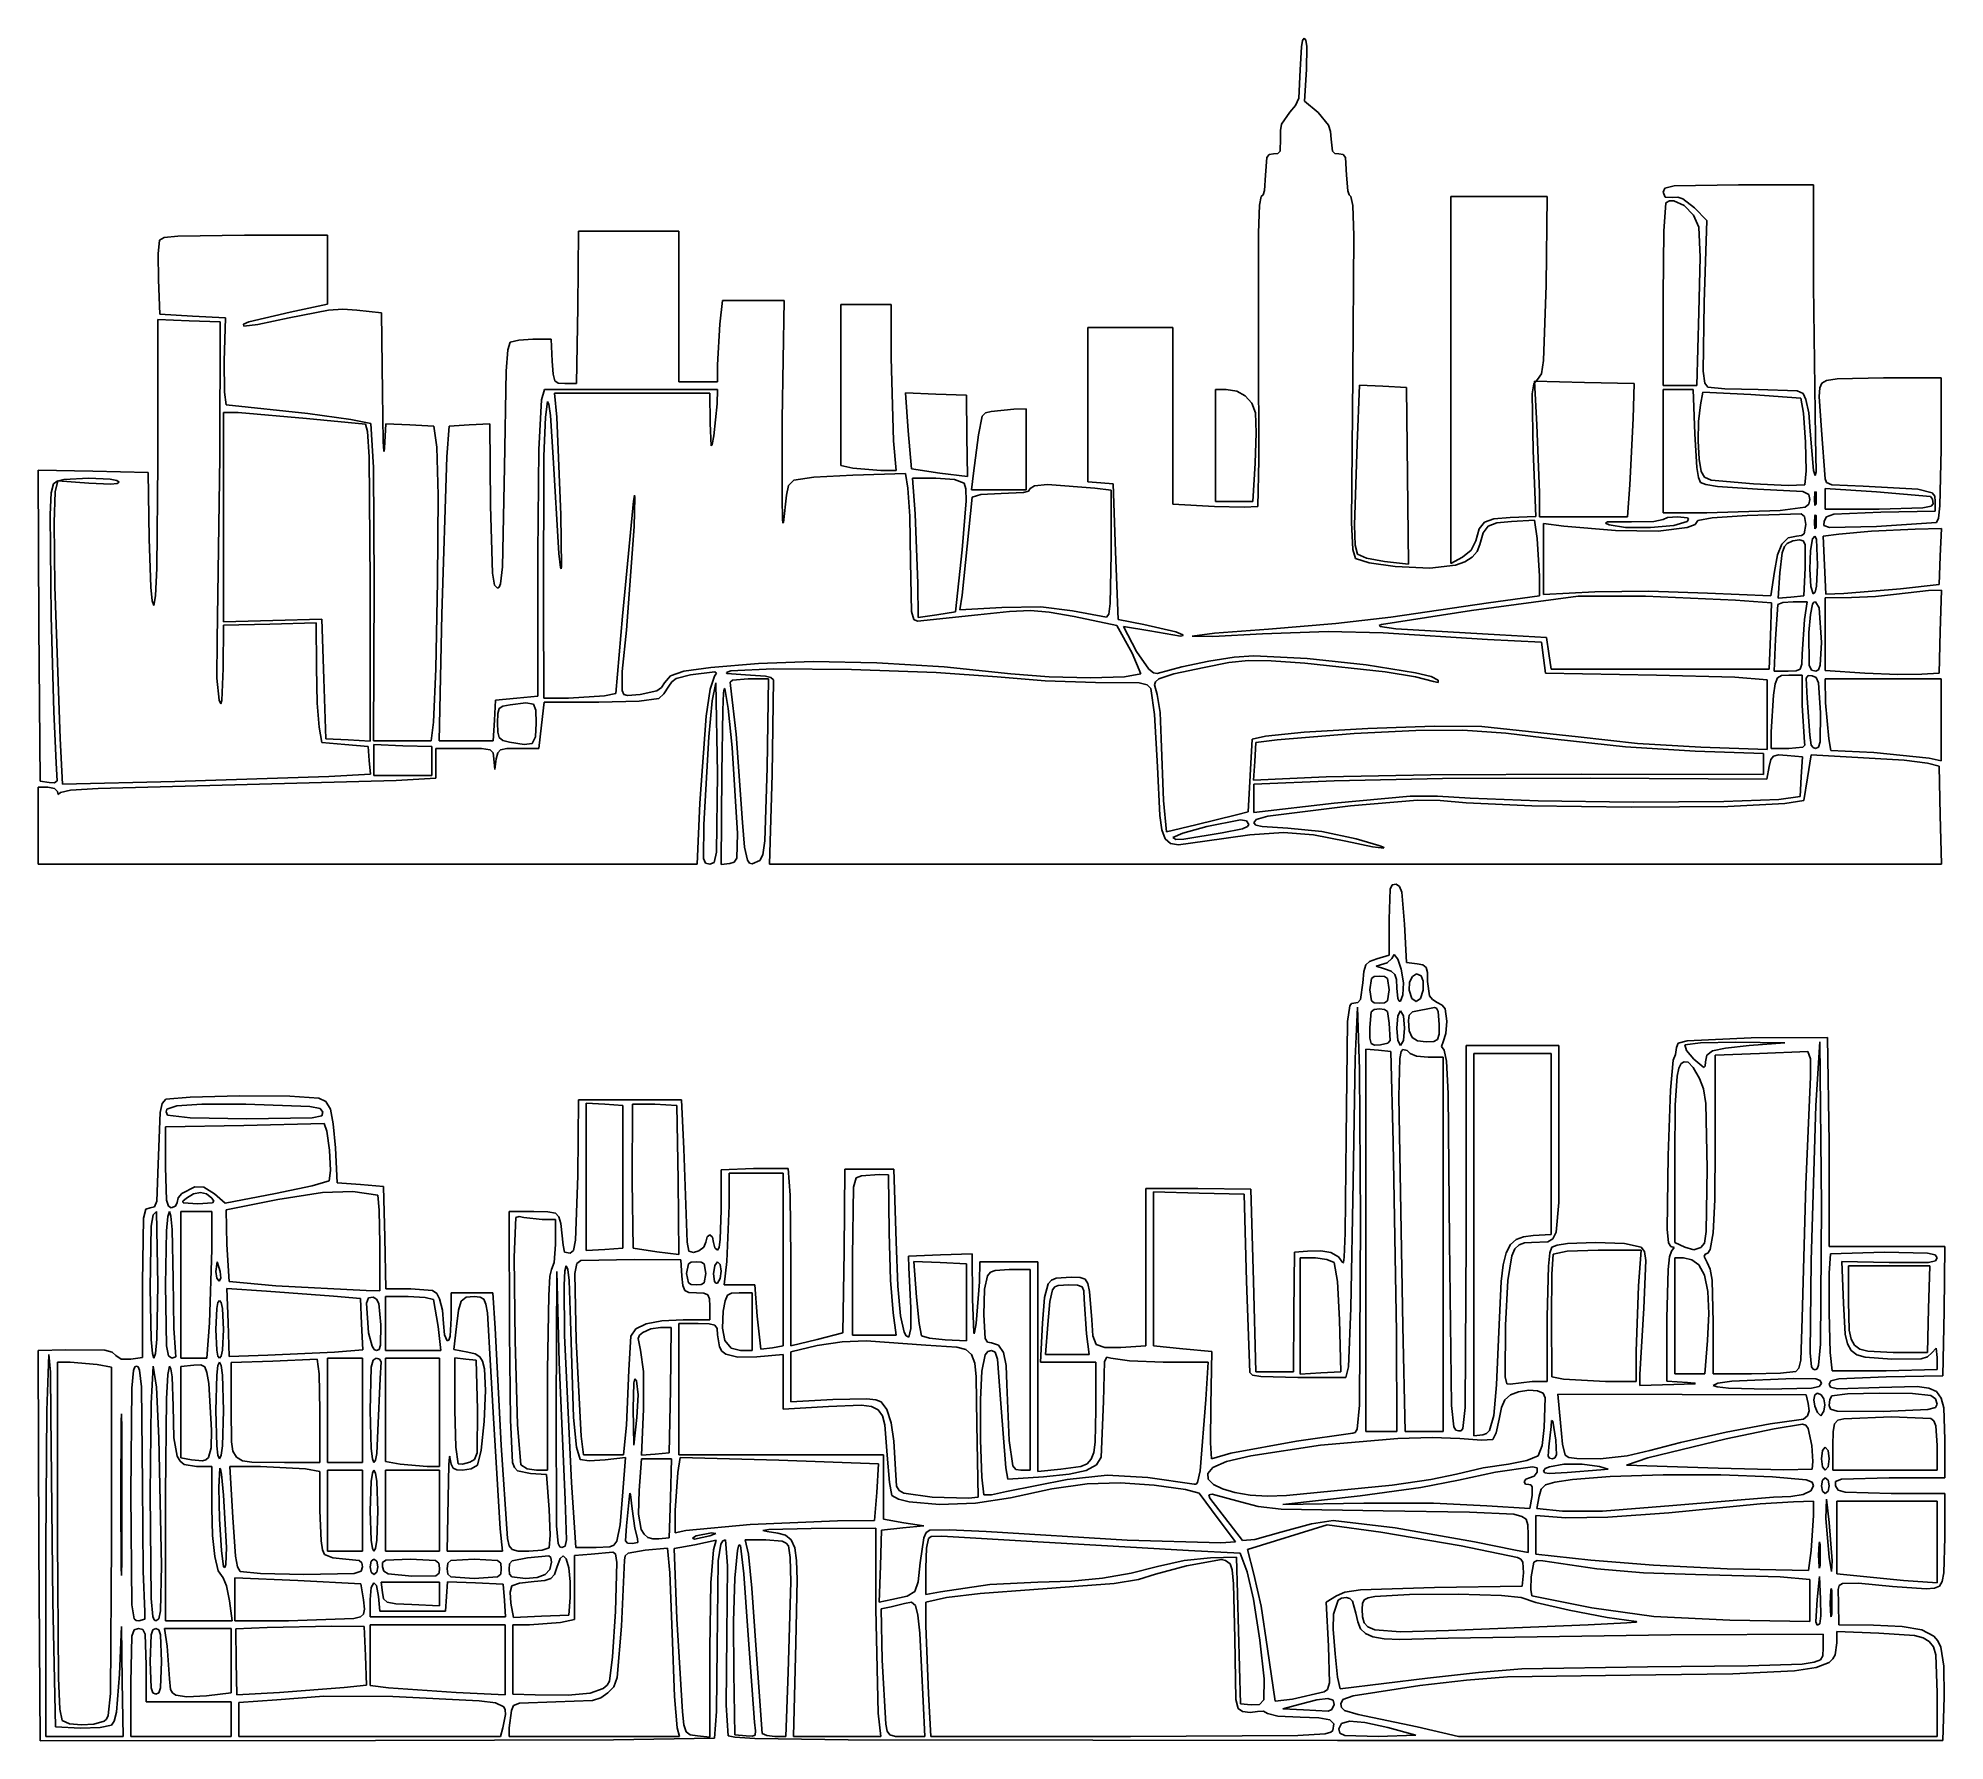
# Model space of a CAD drawing. Extents: x 40 to 214, y 3 to 159.
import ezdxf

# ---------------------------------------------------------------- set-up
doc = ezdxf.new("R2010")
doc.units = 0

msp = doc.modelspace()

# ---------------------------------------------------------------- linework, layer by layer
at = {"layer": 'Layer 1'}
for p, q in [((155.574775, 158.74988), (155.430357, 158.540969)), ((155.726911, 158.556404), (155.574775, 158.74988)), ((155.319011, 157.951719), (155.221997, 155.8571)), ((155.430357, 158.540969), (155.319011, 157.951719)), ((155.812901, 157.995819), (155.726911, 158.556404)), ((155.786442, 155.89238), (155.812901, 157.995819)), ((155.222, 155.857), (155.076479, 153.268487)), ((155.221997, 155.8571), (155.222, 155.857)), ((155.610053, 152.9996), (155.786442, 155.89238)), ((154.269499, 151.97644), (153.515436, 150.896058)), ((154.790398, 152.597658), (154.269499, 151.97644)), ((155.076479, 153.268487), (154.790398, 152.597658)), ((156.844773, 151.94127), (155.610053, 152.9996)), ((157.801688, 150.803558), (156.844773, 151.94127)), ((153.515436, 150.896058), (153.401334, 150.314525)), ((153.401334, 150.314525), (153.422832, 149.57755)), ((157.990755, 150.224782), (157.801688, 150.803558)), ((158.044223, 149.5071), (157.990755, 150.224782)), ((152.787832, 148.16644), (152.389303, 148.106357)), ((153.164863, 148.213293), (152.787832, 148.16644)), ((153.369915, 148.408975), (153.164863, 148.213293)), ((153.422832, 149.57755), (153.369915, 148.408975)), ((158.172105, 148.426715), (158.044223, 149.5071)), ((158.386528, 148.222213), (158.172105, 148.426715)), ((158.749779, 148.16654), (158.386528, 148.222213)), ((159.127913, 148.101496), (158.749779, 148.16654)), ((152.166061, 147.84453), (152.046998, 146.22616)), ((152.389303, 148.106357), (152.166061, 147.84453)), ((159.340683, 147.831399), (159.127913, 148.101496)), ((159.455335, 146.22626), (159.340683, 147.831399)), ((151.945574, 144.819456), (151.823756, 144.425337)), ((152.046998, 146.22616), (151.945574, 144.819456)), ((159.556759, 144.793099), (159.455335, 146.22626)), ((159.678578, 144.415516), (159.556759, 144.793099)), ((188.383004, 144.674012), (188.383, 144.674)), ((188.383, 144.674), (188.572618, 144.202159)), ((188.550022, 145.046634), (188.383004, 144.674012)), ((189.401649, 145.247276), (188.550022, 145.046634)), ((195.262174, 145.34429), (189.401649, 145.247276)), ((202.141344, 145.34429), (195.262174, 145.34429)), ((202.141344, 136.10151), (202.141344, 145.34429)), ((151.501294, 143.475593), (151.403178, 140.952133)), ((151.658942, 144.28588), (151.501294, 143.475593)), ((151.823756, 144.425337), (151.658942, 144.28588)), ((159.843391, 144.28598), (159.678578, 144.415516)), ((160.029702, 143.450338), (159.843391, 144.28598)), ((160.116794, 140.696468), (160.029702, 143.450338)), ((173.390714, 144.285988), (168.980984, 144.285988)), ((168.980984, 144.285988), (168.980984, 127.528988)), ((177.800434, 144.285988), (173.390714, 144.285988)), ((177.694601, 136.172098), (177.800434, 144.285988)), ((188.63, 143.686), (188.453611, 141.119539)), ((188.572618, 144.202159), (189.264945, 144.180111)), ((188.630002, 143.686), (188.63, 143.686)), ((188.961488, 143.876996), (188.630002, 143.686)), ((189.376897, 143.884437), (188.961488, 143.876996)), ((189.264945, 144.180111), (189.727415, 144.209877)), ((190.318925, 143.447874), (189.376897, 143.884437)), ((189.727415, 144.209877), (190.186579, 144.074278)), ((190.186579, 144.074278), (191.240505, 143.22761)), ((191.174964, 142.574749), (190.318925, 143.447874)), ((191.240505, 143.22761), (192.369395, 142.09872)), ((191.663892, 141.4635), (191.174964, 142.574749)), ((191.769725, 138.733875), (191.663892, 141.4635)), ((192.369395, 142.09872), (192.12245, 134.58455)), ((50.9411, 140.3), (50.839677, 139.02559)), ((50.941147, 140.299966), (50.9411, 140.3)), ((51.375503, 140.520452), (50.941147, 140.299966)), ((52.643297, 140.661563), (51.375503, 140.520452)), ((58.737537, 140.758577), (52.643297, 140.661563)), ((66.322267, 140.758577), (58.737537, 140.758577)), ((66.322267, 137.618857), (66.322267, 140.758577)), ((89.252892, 141.110855), (89.182336, 134.161125)), ((93.839002, 141.110855), (89.252892, 141.110855)), ((98.425112, 141.110855), (93.839002, 141.110855)), ((98.425112, 134.231685), (98.425112, 141.110855)), ((151.403178, 140.952133), (151.411997, 130.21008)), ((160.01978, 127.95238), (160.116794, 140.696468)), ((188.453611, 141.119539), (188.383055, 135.21933)), ((50.839677, 139.02559), (50.870544, 136.66639)), ((191.663892, 133.70238), (191.769725, 138.733875)), ((50.870544, 136.66639), (50.976377, 133.52667)), ((66.322267, 134.443857), (66.322267, 137.618857)), ((177.465295, 129.275291), (177.694601, 136.172098)), ((202.317733, 122.23731), (202.141344, 136.10151)), ((62.900317, 133.703023), (66.322267, 134.443857)), ((98.425112, 127.352515), (98.425112, 134.231685)), ((102.411504, 134.760855), (102.164559, 132.608905)), ((105.233724, 134.760855), (102.411504, 134.760855)), ((108.055944, 134.760855), (105.233724, 134.760855)), ((107.879555, 123.930555), (108.055944, 134.760855)), ((115.535048, 134.408068), (113.241988, 134.408068)), ((113.241988, 134.408068), (113.241988, 127.035008)), ((117.828108, 134.408068), (115.535048, 134.408068)), ((117.828108, 129.539728), (117.828108, 134.408068)), ((188.383055, 135.21933), (188.383055, 126.9996)), ((192.12245, 134.58455), (192.047485, 128.300694)), ((53.657404, 132.927206), (50.799904, 133.033039)), ((50.799904, 133.033039), (50.799904, 119.944939)), ((50.976377, 133.52667), (53.974987, 133.350281)), ((56.514904, 132.821373), (53.657404, 132.927206)), ((53.974987, 133.350281), (56.973597, 133.173892)), ((56.479626, 120.474173), (56.514904, 132.821373)), ((56.973597, 133.173892), (56.867764, 129.222782)), ((58.638865, 132.606656), (59.129999, 132.816669)), ((58.666977, 132.433023), (58.638865, 132.606656)), ((59.950206, 132.578544), (58.666977, 132.433023)), ((59.129999, 132.816669), (62.900317, 133.703023)), ((62.794477, 133.173857), (59.950206, 132.578544)), ((66.401628, 133.897052), (62.794477, 133.173857)), ((67.705804, 133.967608), (66.401628, 133.897052)), ((69.003367, 133.879413), (67.705804, 133.967608)), ((71.261147, 133.632468), (69.003367, 133.879413)), ((71.331703, 126.365238), (71.261147, 133.632468)), ((89.1823, 134.161), (89.076467, 127.176)), ((89.182336, 134.161125), (89.1823, 134.161)), ((102.164559, 132.608905), (101.952892, 128.904735)), ((191.452225, 126.9996), (191.663892, 133.70238)), ((83.008684, 130.950718), (82.787095, 130.256738)), ((83.784797, 131.144746), (83.008684, 130.950718)), ((85.090074, 131.23294), (83.784797, 131.144746)), ((86.748134, 131.23294), (85.090074, 131.23294)), ((86.853967, 129.22211), (86.748134, 131.23294)), ((139.699771, 132.291507), (135.819211, 132.291507)), ((135.819211, 132.291507), (135.819211, 125.271227)), ((143.580331, 132.291507), (139.699771, 132.291507)), ((143.580331, 124.212887), (143.580331, 132.291507)), ((56.867764, 129.222782), (56.889813, 126.40938)), ((82.787095, 130.256738), (82.638267, 128.309297)), ((86.931692, 128.054085), (86.853967, 129.22211)), ((118.039775, 121.954998), (117.828108, 129.539728)), ((151.411997, 130.21008), (151.442865, 120.199998)), ((177.258038, 128.056002), (177.465295, 129.275291)), ((82.638267, 128.309297), (82.479517, 119.556018)), ((87.078868, 127.444993), (86.931692, 128.054085)), ((87.404636, 127.212931), (87.078868, 127.444993)), ((100.189002, 127.352515), (98.425112, 127.352515)), ((101.952892, 127.352515), (100.189002, 127.352515)), ((101.952892, 128.904735), (101.952892, 127.352515)), ((159.905128, 114.49386), (160.01978, 127.95238)), ((168.980984, 127.528988), (168.981, 127.529)), ((168.981, 127.529), (168.981, 110.7368)), ((176.569569, 127.155312), (176.918489, 127.564318)), ((181.187167, 127.282563), (176.636327, 127.388396)), ((176.636327, 127.388396), (176.847994, 123.402006)), ((176.918489, 127.564318), (177.258038, 128.056002)), ((185.738007, 127.17673), (181.187167, 127.282563)), ((192.047485, 128.300694), (192.186942, 127.217554)), ((203.328376, 127.452881), (202.882994, 127.212)), ((204.302925, 127.604466), (203.328376, 127.452881)), ((208.527444, 127.705889), (204.302925, 127.604466)), ((213.783834, 127.705889), (208.527444, 127.705889)), ((213.783834, 121.179499), (213.783834, 127.705889)), ((56.889813, 126.40938), (57.044153, 125.236392)), ((71.406668, 121.854092), (71.331703, 126.365238)), ((85.641299, 121.161184), (85.866194, 125.69442)), ((85.866194, 125.69442), (86.148416, 126.646921)), ((86.148416, 126.646921), (94.050646, 126.646921)), ((86.430641, 125.553311), (86.22614, 124.097551)), ((86.552459, 125.309673), (86.430641, 125.553311)), ((94.156481, 126.294141), (87.065641, 126.294141)), ((87.065641, 126.294141), (87.277308, 124.106921)), ((88.018137, 127.176), (87.404636, 127.212931)), ((89.076467, 127.176), (88.018137, 127.176)), ((94.050646, 126.646921), (101.952876, 126.646921)), ((101.247321, 126.294141), (94.156481, 126.294141)), ((101.282599, 123.577751), (101.247321, 126.294141)), ((101.952876, 126.646921), (101.917599, 125.341641)), ((113.241988, 127.035008), (113.242, 127.035)), ((113.242, 127.035), (113.242, 119.69722)), ((121.919997, 126.224397), (119.133047, 126.33023)), ((119.133047, 126.33023), (119.379992, 122.87301)), ((124.706947, 126.118564), (121.919997, 126.224397)), ((124.742224, 122.379114), (124.706947, 126.118564)), ((148.448775, 126.64728), (147.460997, 126.64728)), ((147.460997, 126.64728), (147.460997, 121.532)), ((149.408439, 126.494593), (148.448775, 126.64728)), ((150.199433, 126.060785), (149.408439, 126.494593)), ((150.785375, 125.382237), (150.199433, 126.060785)), ((160.619659, 127.035183), (160.407992, 121.672953)), ((162.771609, 126.92935), (160.619659, 127.035183)), ((164.923559, 126.823517), (162.771609, 126.92935)), ((165.029392, 118.744897), (164.923559, 126.823517)), ((176.402551, 126.250214), (176.569569, 127.155312)), ((176.495155, 121.073198), (176.402551, 126.250214)), ((185.632174, 124.00173), (185.738007, 127.17673)), ((189.758842, 126.647451), (188.383012, 126.647451)), ((188.383012, 126.647451), (188.383012, 121.003001)), ((188.383055, 126.9996), (189.900005, 126.9996)), ((191.134672, 126.647451), (189.758842, 126.647451)), ((189.900005, 126.9996), (191.452225, 126.9996)), ((191.275783, 122.590501), (191.134672, 126.647451)), ((192.016668, 126.400169), (191.805001, 125.235999)), ((196.391118, 126.188502), (192.016668, 126.400169)), ((192.186942, 127.217554), (192.475228, 126.85871)), ((192.475228, 126.85871), (194.040679, 126.713189)), ((194.040679, 126.713189), (197.061338, 126.647043)), ((200.977228, 125.835724), (196.391118, 126.188502)), ((197.061338, 126.647043), (200.637627, 126.53239)), ((200.637627, 126.53239), (201.183882, 126.26009)), ((201.210943, 124.481938), (200.977228, 125.835724)), ((201.183882, 126.26009), (201.435788, 125.72982)), ((201.435788, 125.72982), (201.695962, 124.508325)), ((202.703855, 126.787564), (202.640465, 125.986096)), ((202.640465, 125.986096), (202.847722, 122.90811)), ((202.883, 127.212), (202.703855, 126.787564)), ((202.882994, 127.212), (202.883, 127.212)), ((58.137854, 124.530312), (56.797294, 124.530312)), ((56.797294, 124.530312), (56.797294, 114.970032)), ((57.044153, 125.236392), (64.505398, 124.442642)), ((64.382024, 124.001145), (58.137854, 124.530312)), ((69.779524, 123.471978), (64.382024, 124.001145)), ((64.505398, 124.442642), (68.454314, 123.89694)), ((68.454314, 123.89694), (70.273353, 123.543062)), ((86.22614, 124.097551), (86.091092, 120.548275)), ((86.690815, 124.265672), (86.552459, 125.309673)), ((86.92453, 120.438031), (86.690815, 124.265672)), ((87.277308, 124.106921), (87.630086, 115.181641)), ((101.917599, 125.341641), (101.635377, 122.413581)), ((107.853096, 116.663327), (107.879555, 123.930555)), ((126.144791, 124.195027), (125.80083, 122.48405)), ((126.455677, 124.498196), (126.144791, 124.195027)), ((126.965, 124.636), (126.455677, 124.498196)), ((129.04638, 124.847662), (126.96499, 124.635995)), ((126.96499, 124.635995), (126.965, 124.636)), ((130.17527, 124.88294), (129.04638, 124.847662)), ((130.17527, 121.17877), (130.17527, 124.88294)), ((135.819211, 125.271227), (135.819211, 118.215667)), ((143.580331, 116.169547), (143.580331, 124.212887)), ((151.129885, 124.49533), (150.785375, 125.382237)), ((151.20485, 122.691755), (151.129885, 124.49533)), ((185.349952, 117.93395), (185.632174, 124.00173)), ((191.805, 125.236), (191.617587, 123.721809)), ((191.805001, 125.235999), (191.805, 125.236)), ((201.391742, 121.831692), (201.210943, 124.481938)), ((201.695962, 124.508325), (201.823844, 122.83704)), ((69.979616, 122.804459), (69.779524, 123.471978)), ((70.110254, 120.486603), (69.979616, 122.804459)), ((70.273353, 123.543062), (70.511479, 119.512568)), ((71.649203, 123.507738), (71.508092, 121.285238)), ((73.836423, 123.401905), (71.649203, 123.507738)), ((76.023643, 123.296072), (73.836423, 123.401905)), ((76.305865, 121.355792), (76.023643, 123.296072)), ((77.434791, 123.295492), (77.223124, 120.473272)), ((79.269241, 123.401325), (77.434791, 123.295492)), ((81.138961, 123.507158), (79.269241, 123.401325)), ((81.209517, 115.992988), (81.138961, 123.507158)), ((101.366384, 121.50077), (101.282599, 123.577751)), ((101.635377, 122.413581), (101.466154, 121.628099)), ((119.379992, 122.87301), (119.38, 122.873)), ((119.38, 122.873), (119.6975, 119.3805)), ((124.81278, 118.674944), (124.742224, 122.379114)), ((125.80083, 122.48405), (125.342219, 118.99155)), ((151.094607, 119.90922), (151.20485, 122.691755)), ((176.847994, 123.402006), (176.848, 123.402)), ((176.848, 123.402), (177.094945, 117.22839)), ((191.460992, 119.508105), (191.275783, 122.590501)), ((191.617587, 123.721809), (191.575694, 121.933115)), ((201.823844, 122.83704), (202.141344, 119.2387)), ((202.36183, 119.110817), (202.317733, 122.23731)), ((202.847722, 122.90811), (203.2005, 118.46311)), ((56.232681, 103.717173), (56.479626, 120.474173)), ((70.202858, 109.008078), (70.110254, 120.486603)), ((71.455726, 120.992543), (71.406668, 121.854092)), ((71.481702, 120.984068), (71.455726, 120.992543)), ((71.508092, 121.285238), (71.481702, 120.984068)), ((76.419967, 116.989627), (76.305865, 121.355792)), ((77.223124, 120.473272), (76.764513, 106.115172)), ((85.548694, 111.65382), (85.641299, 121.161184)), ((86.091092, 120.548275), (86.042585, 106.997211)), ((87.453697, 111.653861), (86.92453, 120.438031)), ((101.466154, 121.628099), (101.366384, 121.50077)), ((118.28672, 119.238608), (118.039775, 121.954998)), ((130.17527, 117.4746), (130.17527, 121.17877)), ((147.460997, 121.532), (147.461, 121.532)), ((147.461, 121.532), (147.461, 116.41672)), ((160.408, 121.673), (160.174285, 114.247019)), ((160.407992, 121.672953), (160.408, 121.673)), ((176.7421, 115.040698), (176.495155, 121.073198)), ((188.383012, 121.003001), (188.383, 121.003)), ((188.383, 121.003), (188.383, 115.35855)), ((191.575694, 121.933115), (191.666094, 120.270098)), ((191.666094, 120.270098), (191.875556, 119.13294)), ((201.453478, 119.207905), (201.391742, 121.831692)), ((213.69123, 116.015713), (213.783834, 121.179499)), ((44.873325, 119.168873), (39.863875, 119.274706)), ((39.863875, 119.274706), (39.934431, 105.057706)), ((42.218668, 118.414767), (44.485267, 118.53383)), ((44.485267, 118.53383), (46.460824, 118.436816)), ((49.918055, 119.06304), (44.873325, 119.168873)), ((50.023888, 112.99526), (49.918055, 119.06304)), ((50.8, 119.945), (50.702986, 110.322971)), ((50.799904, 119.944939), (50.8, 119.945)), ((70.511479, 119.512568), (70.590853, 108.867462)), ((82.479517, 119.556018), (82.294309, 110.432313)), ((110.763514, 118.612419), (108.937888, 118.356655)), ((114.335388, 118.815266), (110.763514, 118.612419)), ((113.242, 119.69722), (114.33561, 119.450275)), ((119.133168, 118.956377), (114.335388, 118.815266)), ((114.33561, 119.450275), (116.87561, 119.238608)), ((116.87561, 119.238608), (118.28672, 119.238608)), ((119.344835, 117.615817), (119.133168, 118.956377)), ((119.6975, 119.3805), (122.27278, 118.992444)), ((121.919995, 118.533558), (119.768045, 118.533558)), ((119.768045, 118.533558), (120.01499, 115.287998)), ((123.630967, 118.410086), (121.919995, 118.533558)), ((122.27278, 118.992444), (124.81278, 118.674944)), ((125.342219, 118.99155), (125.16583, 117.4746)), ((150.88294, 116.41672), (151.094607, 119.90922)), ((151.442865, 120.199998), (151.341441, 115.95788)), ((165.099948, 110.666277), (165.029392, 118.744897)), ((191.613127, 118.587025), (191.460992, 119.508105)), ((191.80495, 118.145501), (191.613127, 118.587025)), ((191.875556, 119.13294), (192.153368, 118.63409)), ((192.153368, 118.63409), (192.775139, 118.343599)), ((201.330006, 117.933494), (201.453478, 119.207905)), ((202.141344, 119.2387), (202.287967, 118.779537)), ((202.287967, 118.779537), (202.36183, 119.110817)), ((40.957486, 115.208894), (41.06332, 117.205403)), ((41.06332, 117.205403), (41.274987, 118.004663)), ((41.274987, 118.004663), (41.617843, 118.251056)), ((41.416102, 117.299108), (41.324048, 114.47137)), ((41.663047, 118.286886), (41.416102, 117.299108)), ((41.617843, 118.251056), (42.218668, 118.414767)), ((44.485267, 118.075219), (41.663047, 118.286886)), ((46.513744, 117.995843), (44.485267, 118.075219)), ((46.460824, 118.436816), (47.055037, 118.325471)), ((47.074882, 118.055375), (46.513744, 117.995843)), ((47.055037, 118.325471), (47.272217, 118.181052)), ((47.272217, 118.181052), (47.074882, 118.055375)), ((76.372011, 109.127634), (76.419967, 116.989627)), ((94.266724, 116.434056), (94.360775, 116.984581)), ((94.400668, 116.763674), (94.332866, 114.123325)), ((94.360775, 116.984581), (94.400668, 116.763674)), ((108.26761, 116.980825), (107.985388, 114.476105)), ((108.457228, 117.880405), (108.26761, 116.980825)), ((108.937888, 118.356655), (108.457228, 117.880405)), ((119.521224, 115.053768), (119.344835, 117.615817)), ((124.495275, 118.074947), (123.630967, 118.410086)), ((125.23632, 116.804889), (124.319097, 107.844329)), ((124.646308, 117.557906), (124.495275, 118.074947)), ((124.671664, 116.452167), (124.646308, 117.557906)), ((125.16583, 117.4746), (127.67055, 117.4746)), ((126.016844, 117.029785), (125.23632, 116.804889)), ((127.88216, 117.122389), (126.016844, 117.029785)), ((127.67055, 117.4746), (130.17527, 117.4746)), ((129.932686, 117.219403), (127.88216, 117.122389)), ((130.38744, 117.360514), (129.932686, 117.219403)), ((130.528, 117.581), (130.38744, 117.360514)), ((130.94306, 117.844483), (130.527994, 117.581002)), ((130.527994, 117.581002), (130.528, 117.581)), ((132.128725, 117.9426), (130.94306, 117.844483)), ((136.454664, 117.61628), (132.128725, 117.9426)), ((135.819211, 118.215667), (136.983381, 118.109834)), ((137.936334, 117.439891), (136.454664, 117.61628)), ((136.983381, 118.109834), (138.112271, 118.004001)), ((137.936334, 111.619051), (137.936334, 117.439891)), ((138.112271, 118.004001), (138.323938, 111.830391)), ((177.094945, 117.22839), (177.094945, 115.00589)), ((185.138285, 115.00589), (185.349952, 117.93395)), ((192.303247, 117.947614), (191.80495, 118.145501)), ((193.357169, 117.779493), (192.303247, 117.947614)), ((192.775139, 118.343599), (196.638056, 118.00405)), ((197.02606, 117.545778), (193.357169, 117.779493)), ((196.638056, 118.00405), (199.817468, 117.876168)), ((201.140331, 117.307653), (197.02606, 117.545778)), ((199.817468, 117.876168), (201.330006, 117.933494)), ((201.694302, 117.049684), (201.140331, 117.307653)), ((201.78856, 116.593277), (201.694302, 117.049684)), ((202.260507, 117.214767), (202.212, 116.592996)), ((202.31618, 117.30241), (202.260507, 117.214767)), ((202.388389, 117.227996), (202.31618, 117.30241)), ((202.388389, 116.169666), (202.388389, 117.227996)), ((207.891945, 117.298278), (203.199995, 117.5805)), ((203.199995, 117.5805), (203.199995, 116.627999)), ((203.2005, 118.46311), (203.314051, 118.125215)), ((203.314051, 118.125215), (203.791403, 117.929533)), ((203.791403, 117.929533), (206.65772, 117.792832)), ((206.65772, 117.792832), (211.66717, 117.545887)), ((212.830835, 116.874944), (207.891945, 117.298278)), ((211.66717, 117.545887), (212.990086, 117.193109)), ((213.007224, 116.61918), (212.830835, 116.874944)), ((212.990086, 117.193109), (213.205061, 116.891043)), ((213.205061, 116.891043), (213.25467, 116.416997)), ((41.06332, 105.904363), (40.957486, 115.208894)), ((81.394725, 109.841423), (81.209517, 115.992988)), ((87.630086, 115.181641), (87.700641, 110.467645)), ((93.274536, 105.938875), (94.266724, 116.434056)), ((107.899398, 114.78258), (107.853096, 116.663327)), ((119.59178, 110.877757), (119.521224, 115.053768)), ((120.01499, 115.287998), (120.015, 115.288)), ((120.015, 115.288), (120.261945, 108.90272)), ((124.318886, 111.971887), (124.671664, 116.452167)), ((147.390331, 115.95788), (143.580331, 116.169547)), ((150.10672, 115.878505), (147.390331, 115.95788)), ((147.461, 116.41672), (149.15433, 116.41672)), ((149.15433, 116.41672), (150.88294, 116.41672)), ((151.341441, 115.95788), (150.10672, 115.878505)), ((174.41377, 114.934865), (176.7421, 115.040698)), ((188.383, 115.35855), (192.36939, 115.35855)), ((192.36939, 115.35855), (199.07217, 115.570217)), ((196.074, 115.111), (192.87695, 114.921382)), ((201.012871, 115.287382), (196.073981, 115.110993)), ((196.073981, 115.110993), (196.074, 115.111)), ((199.07217, 115.570217), (201.369635, 115.896537)), ((201.317142, 115.044849), (201.012871, 115.287382)), ((201.436205, 114.299604), (201.317142, 115.044849)), ((201.369635, 115.896537), (201.71635, 116.165531)), ((201.71635, 116.165531), (201.78856, 116.593277)), ((202.212, 116.593), (202.260507, 116.037374)), ((202.212, 116.592996), (202.212, 116.593)), ((202.260507, 115.097767), (202.212, 114.475996)), ((202.260507, 116.037374), (202.388389, 116.169666)), ((202.31618, 115.18541), (202.260507, 115.097767)), ((202.388389, 115.110996), (202.31618, 115.18541)), ((202.388389, 114.052666), (202.388389, 115.110996)), ((203.199995, 116.627999), (203.2, 116.628)), ((203.2, 116.628), (203.2, 115.710777)), ((203.2, 115.710777), (208.13889, 115.710777)), ((203.994245, 115.24842), (203.319557, 115.017461)), ((208.2805, 115.429219), (203.994245, 115.24842)), ((208.13889, 115.710777), (212.129691, 115.8122)), ((213.25467, 115.535052), (208.2805, 115.429219)), ((212.129691, 115.8122), (212.876587, 115.963785)), ((212.876587, 115.963785), (213.07778, 116.204666)), ((213.07778, 116.204666), (213.007224, 116.61918)), ((213.25467, 116.416997), (213.25467, 115.535052)), ((213.560591, 114.874145), (213.69123, 116.015713)), ((41.324048, 114.47137), (41.394053, 108.620766)), ((56.797294, 114.970032), (56.7973, 114.97)), ((56.7973, 114.97), (56.7973, 105.40972)), ((94.332866, 114.123325), (93.62731, 104.633595)), ((107.937432, 114.413542), (107.899398, 114.78258)), ((107.985388, 114.476105), (107.937432, 114.413542)), ((160.019781, 112.007873), (159.905128, 114.49386)), ((160.174285, 114.247019), (160.244289, 112.415866)), ((171.27405, 112.818195), (171.576116, 113.90795)), ((171.576116, 113.90795), (172.050161, 114.524759)), ((171.929346, 113.540248), (171.626175, 112.465376)), ((172.38465, 114.158713), (171.929346, 113.540248)), ((172.050161, 114.524759), (172.92108, 114.817454)), ((173.183912, 114.459677), (172.38465, 114.158713)), ((172.92108, 114.817454), (174.41377, 114.934865)), ((174.518955, 114.582046), (173.183912, 114.459677)), ((176.635625, 114.687879), (174.518955, 114.582046)), ((176.88257, 113.029819), (176.635625, 114.687879)), ((177.094945, 115.00589), (181.116615, 115.00589)), ((179.31704, 114.1585), (177.44732, 114.405445)), ((177.44732, 114.405445), (177.44732, 111.159885)), ((184.027731, 113.744537), (179.31704, 114.1585)), ((181.116615, 115.00589), (185.138285, 115.00589)), ((183.316226, 114.538514), (183.133774, 114.438192)), ((183.133774, 114.438192), (183.44411, 114.265111)), ((185.49022, 114.547333), (183.316226, 114.538514)), ((183.44411, 114.265111), (184.954441, 114.026986)), ((187.924826, 113.704299), (184.027731, 113.744537)), ((184.954441, 114.026986), (187.218835, 114.026986)), ((187.531923, 114.573791), (185.49022, 114.547333)), ((187.218835, 114.026986), (189.377397, 114.225423)), ((188.383, 114.759), (187.531923, 114.573791)), ((190.578379, 114.014634), (187.924826, 113.704299)), ((188.383005, 114.759), (188.383, 114.759)), ((188.771062, 114.935389), (188.383005, 114.759)), ((189.688285, 115.005945), (188.771062, 114.935389)), ((189.377397, 114.225423), (190.57023, 114.582611)), ((190.618737, 114.91334), (189.688285, 115.005945)), ((190.57023, 114.582611), (190.705278, 114.782702)), ((191.304467, 114.294031), (190.578379, 114.014634)), ((190.705278, 114.782702), (190.618737, 114.91334)), ((191.55844, 114.652389), (191.304467, 114.294031)), ((192.87695, 114.921382), (191.55844, 114.652389)), ((200.589538, 113.241274), (201.019486, 113.282615)), ((201.019486, 113.282615), (201.277455, 113.439711)), ((201.277455, 113.439711), (201.436205, 114.299604)), ((202.212, 114.476), (202.260507, 113.920374)), ((202.212, 114.475996), (202.212, 114.476)), ((202.260507, 113.920374), (202.388389, 114.052666)), ((204.43439, 113.417778), (203.02328, 113.241389)), ((203.09466, 114.61783), (203.080329, 114.213238)), ((203.080329, 114.213238), (203.588549, 114.026927)), ((203.319557, 115.017461), (203.09466, 114.61783)), ((203.588549, 114.026927), (207.89244, 114.123941)), ((207.433, 113.7), (204.43439, 113.417778)), ((207.43301, 113.69999), (207.433, 113.7)), ((211.4194, 113.876379), (207.43301, 113.69999)), ((207.89244, 114.123941), (213.3605, 114.476719)), ((213.81829, 113.946935), (211.4194, 113.876379)), ((213.3605, 114.476719), (213.560591, 114.874145)), ((213.712457, 111.406935), (213.81829, 113.946935)), ((50.169409, 108.567896), (50.023888, 112.99526)), ((85.548694, 98.60102), (85.548694, 111.65382)), ((87.620164, 110.384412), (87.453697, 111.653861)), ((123.719163, 106.327437), (124.318886, 111.971887)), ((137.843729, 107.085852), (137.936334, 111.619051)), ((138.323938, 111.830391), (138.570883, 105.621501)), ((160.266725, 111.19538), (160.019781, 112.007873)), ((160.244289, 112.415866), (160.443278, 111.5835)), ((160.443278, 111.5835), (161.267896, 111.221902)), ((170.03933, 111.301245), (170.855129, 111.953885)), ((170.855129, 111.953885), (171.27405, 112.818195)), ((171.38681, 111.832029), (170.934951, 111.307822)), ((171.626175, 112.465376), (171.38681, 111.832029)), ((177.094237, 109.572599), (176.88257, 113.029819)), ((198.843291, 111.514864), (199.240166, 112.518078)), ((199.280257, 111.719922), (199.037722, 109.88989)), ((199.240166, 112.518078), (199.809019, 113.071499)), ((199.469324, 112.276099), (199.280257, 111.719922)), ((199.708, 112.571), (199.469324, 112.276099)), ((199.708007, 112.571006), (199.708, 112.571)), ((200.232765, 112.795902), (199.708007, 112.571006)), ((199.809019, 113.071499), (200.589538, 113.241274)), ((200.836897, 112.888506), (200.232765, 112.795902)), ((201.172587, 112.809131), (200.836897, 112.888506)), ((201.352835, 112.465174), (201.172587, 112.809131)), ((201.366064, 110.348506), (201.352835, 112.465174)), ((201.848587, 111.93887), (201.806694, 110.23451)), ((202.036, 112.995), (201.848587, 111.93887)), ((202.036001, 112.995), (202.036, 112.995)), ((202.256487, 113.23533), (202.036001, 112.995)), ((202.397598, 112.959724), (202.256487, 113.23533)), ((202.494612, 110.59611), (202.397598, 112.959724)), ((203.02328, 113.241389), (203.129113, 110.595549)), ((50.702986, 110.322971), (50.591641, 107.770839)), ((81.566704, 108.754977), (81.394725, 109.841423)), ((82.294309, 110.432313), (82.122329, 108.865216)), ((87.670738, 110.249295), (87.620164, 110.384412)), ((87.700641, 110.467645), (87.670738, 110.249295)), ((119.697613, 106.340153), (119.59178, 110.877757)), ((161.527904, 110.798505), (160.266725, 111.19538)), ((161.267896, 111.221902), (162.912728, 110.913222)), ((163.900335, 110.454546), (161.527904, 110.798505)), ((162.912728, 110.913222), (165.099948, 110.666277)), ((167.052189, 110.302409), (163.900335, 110.454546)), ((169.403675, 110.586834), (167.052189, 110.302409)), ((168.981, 110.7368), (170.03933, 111.301245)), ((170.27308, 110.892758), (169.403675, 110.586834)), ((170.934951, 111.307822), (170.27308, 110.892758)), ((177.44732, 111.159885), (177.44732, 107.914325)), ((198.22593, 107.773214), (198.578708, 109.995714)), ((198.578708, 109.995714), (198.843291, 111.514864)), ((199.037722, 109.88989), (198.896611, 107.56156)), ((201.260231, 107.773226), (201.366064, 110.348506)), ((201.806694, 110.23451), (201.897094, 108.649212)), ((202.393188, 108.651417), (202.494612, 110.59611)), ((203.129113, 110.595549), (203.270224, 107.949709)), ((213.606624, 108.831655), (213.712457, 111.406935)), ((41.394053, 108.620766), (41.874713, 94.756608)), ((50.29674, 107.329865), (50.169409, 108.567896)), ((70.202858, 94.508878), (70.202858, 109.008078)), ((70.590853, 108.867462), (70.520298, 94.544662)), ((76.211607, 101.100271), (76.372011, 109.127634)), ((81.844517, 108.478818), (81.566704, 108.754977)), ((81.999133, 108.562671), (81.844517, 108.478818)), ((82.122329, 108.865216), (81.999133, 108.562671)), ((120.261945, 108.90272), (120.297223, 105.79827)), ((177.094237, 107.773429), (177.094237, 109.572599)), ((177.44732, 107.914325), (182.13927, 108.16127)), ((182.13927, 108.16127), (187.078159, 108.196548)), ((187.078159, 108.196548), (192.44037, 108.020159)), ((201.897094, 108.649212), (202.106556, 107.95027)), ((202.106556, 107.95027), (202.271369, 108.130518)), ((202.271369, 108.130518), (202.393188, 108.651417)), ((204.893004, 107.984987), (210.078844, 108.408321)), ((212.655056, 108.267499), (209.726996, 107.949999)), ((210.078844, 108.408321), (213.606624, 108.831655)), ((213.819226, 108.302777), (212.655056, 108.267499)), ((213.713393, 104.528057), (213.819226, 108.302777)), ((50.447222, 106.8922), (50.29674, 107.329865)), ((50.591641, 107.770839), (50.447222, 106.8922)), ((86.042585, 106.997211), (86.077863, 98.424701)), ((119.889436, 105.634046), (119.697613, 106.340153)), ((121.990553, 106.045215), (123.719163, 106.327437)), ((124.319097, 107.844329), (124.10743, 106.503769)), ((124.10743, 106.503769), (127.95271, 106.715436)), ((128.651003, 106.359997), (125.76539, 106.044702)), ((127.95271, 106.715436), (131.498127, 106.781582)), ((130.567578, 106.450397), (128.651003, 106.359997)), ((132.279102, 106.302671), (130.567578, 106.450397)), ((131.498127, 106.781582), (134.40855, 106.397936)), ((134.40855, 106.397936), (137.513, 105.833491)), ((137.713091, 106.122328), (137.843729, 107.085852)), ((170.872108, 106.450359), (162.6303, 105.16272)), ((163.512287, 105.833149), (172.437567, 107.138429)), ((180.622, 107.738), (170.872108, 106.450359)), ((172.437567, 107.138429), (177.094237, 107.773429)), ((180.62203, 107.737997), (180.622, 107.738)), ((186.786796, 107.746816), (180.62203, 107.737997)), ((195.01533, 107.385219), (186.786796, 107.746816)), ((192.44037, 108.020159), (198.22593, 107.773214)), ((198.29617, 107.138274), (195.01533, 107.385219)), ((198.190337, 104.104384), (198.29617, 107.138274)), ((198.861, 106.998), (198.649333, 103.823)), ((198.861002, 106.997995), (198.861, 106.998)), ((199.32843, 107.174385), (198.861002, 106.997995)), ((198.896611, 107.56156), (200.060781, 107.667393)), ((200.272112, 107.24494), (199.32843, 107.174385)), ((200.060781, 107.667393), (201.260231, 107.773226)), ((201.542112, 107.24494), (200.272112, 107.24494)), ((201.295167, 105.62216), (201.542112, 107.24494)), ((202.044319, 107.019328), (201.841472, 106.079506)), ((202.171374, 107.21494), (202.044319, 107.019328)), ((202.313312, 107.224931), (202.171374, 107.21494)), ((202.635222, 106.67978), (202.313312, 107.224931)), ((202.846889, 103.50478), (202.635222, 106.67978)), ((205.5995, 107.6325), (203.20061, 107.597222)), ((203.20061, 107.597222), (203.20061, 104.281112)), ((203.270224, 107.949709), (204.893004, 107.984987)), ((207.795542, 107.725104), (205.5995, 107.6325)), ((209.727, 107.95), (207.795542, 107.725104)), ((209.726996, 107.949999), (209.727, 107.95)), ((39.934431, 105.057706), (40.040264, 90.840706)), ((41.292625, 97.203946), (41.06332, 105.904363)), ((56.797126, 105.093003), (56.761848, 101.141893)), ((61.030466, 105.198836), (56.797126, 105.093003)), ((56.7973, 105.40972), (61.31286, 105.515553)), ((65.263806, 105.304669), (61.030466, 105.198836)), ((61.31286, 105.515553), (65.79314, 105.656664)), ((65.299084, 101.247719), (65.263806, 105.304669)), ((65.79314, 105.656664), (65.969529, 100.188604)), ((76.764513, 106.115172), (76.517568, 94.544072)), ((92.674813, 98.848035), (93.274536, 105.938875)), ((93.62731, 104.633595), (93.250278, 100.87596)), ((120.22678, 105.480257), (119.889436, 105.634046)), ((125.76539, 106.044702), (120.22678, 105.480257)), ((120.297223, 105.79827), (121.990553, 106.045215)), ((134.54956, 105.903591), (132.279102, 106.302671)), ((138.4654, 105.056924), (134.54956, 105.903591)), ((137.513, 105.833491), (137.713091, 106.122328)), ((139.863277, 102.547793), (138.4654, 105.056924)), ((138.570883, 105.621501), (140.934493, 105.16289)), ((141.463663, 104.598449), (139.064773, 104.986505)), ((139.064773, 104.986505), (140.264223, 102.693445)), ((140.934493, 105.16289), (143.8405, 104.488201)), ((144.285883, 104.10456), (141.463663, 104.598449)), ((147.394707, 104.369123), (152.329187, 104.739539)), ((152.329187, 104.739539), (158.476349, 105.246658)), ((158.476349, 105.246658), (163.512287, 105.833149)), ((162.6303, 105.16272), (162.430071, 105.062468)), ((162.430071, 105.062468), (162.536594, 104.969243)), ((162.536594, 104.969243), (163.9444, 104.779074)), ((163.9444, 104.779074), (173.4606, 104.210219)), ((201.0835, 102.44716), (201.295167, 105.62216)), ((201.841472, 106.079506), (201.717999, 104.422)), ((56.201813, 100.268769), (56.232681, 103.717173)), ((143.8405, 104.488201), (144.491486, 104.225272)), ((144.510848, 104.142798), (144.285883, 104.10456)), ((144.491486, 104.225272), (144.510848, 104.142798)), ((145.344187, 104.104539), (147.394707, 104.369123)), ((147.23155, 104.078081), (145.344187, 104.104539)), ((151.764747, 104.316206), (147.23155, 104.078081)), ((157.762016, 104.523464), (151.764747, 104.316206)), ((162.806747, 104.386762), (157.762016, 104.523464)), ((172.331757, 103.787039), (162.806747, 104.386762)), ((177.270647, 103.540094), (172.331757, 103.787039)), ((173.4606, 104.210219), (177.72921, 103.963274)), ((177.447036, 102.128984), (177.270647, 103.540094)), ((177.72921, 103.963274), (177.940877, 102.516884)), ((198.084504, 101.070494), (198.190337, 104.104384)), ((198.649333, 103.823), (198.5435, 100.89494)), ((201.717999, 104.422), (201.718, 104.422)), ((201.718, 104.422), (201.731229, 101.454255)), ((202.745465, 101.445436), (202.846889, 103.50478)), ((203.20061, 104.281112), (203.20061, 100.965002)), ((213.60756, 100.718057), (213.713393, 104.528057)), ((56.761848, 101.141893), (56.664834, 98.227063)), ((65.369639, 97.971293), (65.299084, 101.247719)), ((75.988365, 96.237992), (76.211607, 101.100271)), ((98.866061, 100.902969), (101.346533, 101.234802)), ((101.346533, 101.234802), (105.69232, 101.599705)), ((107.036091, 101.124581), (103.188024, 100.930001)), ((105.69232, 101.599705), (110.696254, 101.773338)), ((114.207962, 101.057884), (107.036091, 101.124581)), ((110.696254, 101.773338), (116.513783, 101.665851)), ((116.513783, 101.665851), (122.688506, 101.287166)), ((122.688506, 101.287166), (128.76402, 100.647204)), ((140.65262, 100.647204), (139.863277, 102.547793)), ((140.264223, 102.693445), (141.384293, 101.066258)), ((142.133943, 100.682615), (144.385657, 101.293362)), ((146.437829, 101.247058), (143.666869, 100.647886)), ((144.385657, 101.293362), (146.865576, 101.811505)), ((148.700023, 101.689684), (146.437829, 101.247058)), ((146.865576, 101.811505), (149.193361, 102.170898)), ((150.485962, 101.877649), (148.700023, 101.689684)), ((149.193361, 102.170898), (150.988673, 102.305395)), ((152.549713, 101.847332), (150.485962, 101.877649)), ((150.988673, 102.305395), (155.84047, 102.06727)), ((155.645339, 101.635114), (152.549713, 101.847332)), ((162.987526, 100.828138), (155.645339, 101.635114)), ((155.84047, 102.06727), (161.254503, 101.485186)), ((161.254503, 101.485186), (165.742497, 100.757582)), ((177.623425, 100.717874), (177.447036, 102.128984)), ((177.940877, 102.516884), (178.152544, 101.070494)), ((200.547719, 100.919193), (200.92475, 101.088967)), ((200.92475, 101.088967), (201.063656, 101.549783)), ((201.063656, 101.549783), (201.0835, 102.44716)), ((201.731229, 101.454255), (201.941242, 100.99399)), ((202.593881, 101.019346), (202.745465, 101.445436)), ((56.40907, 98.249113), (56.201813, 100.268769)), ((65.969529, 100.188604), (66.145918, 94.720544)), ((93.250278, 100.87596), (93.230434, 99.125851)), ((96.418663, 99.094985), (96.827114, 99.39264)), ((96.827114, 99.39264), (97.11981, 99.835815)), ((97.50784, 99.51867), (97.062458, 98.835163)), ((97.11981, 99.835815), (97.655591, 100.478531)), ((97.781794, 99.927118), (97.50784, 99.51867)), ((97.655591, 100.478531), (98.866061, 100.902969)), ((98.164889, 100.219813), (97.781794, 99.927118)), ((99.4834, 100.577), (98.164889, 100.219813)), ((101.714701, 100.823947), (99.483383, 100.577003)), ((99.483383, 100.577003), (99.4834, 100.577)), ((101.277584, 99.24747), (101.670603, 100.435892)), ((101.811778, 99.83615), (101.459, 98.17809)), ((101.670603, 100.435892), (101.864631, 100.715909)), ((101.864631, 100.715909), (101.714701, 100.823947)), ((101.952889, 91.54587), (101.811778, 99.83615)), ((103.188, 100.93), (102.767423, 100.775659)), ((102.767423, 100.775659), (102.813174, 100.674236)), ((102.813174, 100.674236), (104.52856, 100.577222)), ((103.315152, 100.087516), (103.112855, 99.906166)), ((103.112855, 99.906166), (103.151991, 99.589217)), ((103.151991, 99.589217), (103.152, 99.5892)), ((103.152, 99.5892), (103.659118, 95.139789)), ((103.188024, 100.930001), (103.188, 100.93)), ((104.774771, 100.18894), (103.315152, 100.087516)), ((104.52856, 100.577222), (106.340956, 100.440521)), ((106.609221, 100.18894), (104.774771, 100.18894)), ((106.340956, 100.440521), (106.845319, 100.30437)), ((106.503388, 92.07505), (106.609221, 100.18894)), ((106.845319, 100.30437), (107.06856, 100.118611)), ((107.06856, 100.118611), (106.962727, 91.440271)), ((121.955288, 100.786133), (114.207962, 101.057884)), ((127.529724, 100.365556), (121.955288, 100.786133)), ((131.904168, 100.012778), (127.529724, 100.365556)), ((128.76402, 100.647204), (132.273614, 100.369391)), ((136.490284, 99.871667), (131.904168, 100.012778)), ((132.273614, 100.369391), (136.04449, 100.276787)), ((136.04449, 100.276787), (139.14728, 100.369391)), ((140.485492, 99.827569), (136.490284, 99.871667)), ((139.14728, 100.369391), (140.65262, 100.647204)), ((141.223018, 99.643463), (140.485492, 99.827569)), ((141.570284, 99.307222), (141.223018, 99.643463)), ((141.384293, 101.066258), (141.792192, 100.733875)), ((141.792192, 100.733875), (142.133943, 100.682615)), ((141.998132, 99.934129), (141.908491, 99.634749)), ((141.908491, 99.634749), (142.133939, 98.777608)), ((142.288278, 100.184313), (141.998132, 99.934129)), ((143.666869, 100.647886), (142.288278, 100.184313)), ((165.740846, 100.370078), (162.987526, 100.828138)), ((167.392839, 99.941784), (165.740846, 100.370078)), ((165.742497, 100.757582), (167.174142, 100.401222)), ((167.174142, 100.401222), (167.816173, 100.082895)), ((167.816173, 99.866819), (167.392839, 99.941784)), ((167.816173, 100.082895), (167.816173, 99.866819)), ((187.783425, 100.541485), (177.623425, 100.717874)), ((178.152544, 101.070494), (188.136164, 101.070494)), ((194.935973, 100.343047), (187.783425, 100.541485)), ((188.136164, 101.070494), (198.084504, 101.070494)), ((197.908125, 100.118151), (194.935973, 100.343047)), ((197.908125, 96.802041), (197.908125, 100.118151)), ((198.633948, 99.752954), (198.472996, 98.707295)), ((198.5435, 100.89494), (199.8135, 100.89494)), ((198.83459, 100.29921), (198.633948, 99.752954)), ((199.207212, 100.508121), (198.83459, 100.29921)), ((199.884106, 100.541745), (199.207212, 100.508121)), ((199.8135, 100.89494), (200.547719, 100.919193)), ((201.083556, 100.541745), (199.884106, 100.541745)), ((201.083556, 97.754795), (201.083556, 100.541745)), ((201.631297, 100.49381), (201.453805, 100.255134)), ((201.453805, 100.255134), (201.542, 98.4251)), ((202.000611, 100.47121), (201.631297, 100.49381)), ((201.941242, 100.99399), (202.353, 100.89422)), ((202.360004, 100.304193), (202.000611, 100.47121)), ((202.353, 100.89422), (202.593881, 101.019346)), ((202.573876, 99.822981), (202.360004, 100.304193)), ((202.776723, 97.08454), (202.573876, 99.822981)), ((208.491399, 100.188929), (203.199729, 100.188929)), ((203.199729, 100.188929), (203.235007, 98.001709)), ((203.20061, 100.965002), (206.83422, 100.718057)), ((206.83422, 100.718057), (209.837244, 100.585766)), ((213.783069, 100.188929), (208.491399, 100.188929)), ((209.837244, 100.585766), (212.02006, 100.612224)), ((212.02006, 100.612224), (213.60756, 100.718057)), ((213.783069, 96.449479), (213.783069, 100.188929)), ((56.563411, 97.922241), (56.40907, 98.249113)), ((56.664834, 98.227063), (56.563411, 97.922241)), ((65.546029, 95.779659), (65.369639, 97.971293)), ((81.562301, 96.413792), (81.668134, 98.248242)), ((81.668134, 98.248242), (83.608414, 98.424631)), ((82.350548, 97.710096), (82.003281, 97.485751)), ((83.0087, 97.8253), (82.350548, 97.710096)), ((84.434693, 97.992309), (83.0087, 97.82529)), ((83.0087, 97.82529), (83.0087, 97.8253)), ((83.608414, 98.424631), (85.548694, 98.60102)), ((85.129775, 97.891439), (84.434693, 97.992309)), ((85.355222, 97.334161), (85.129775, 97.891439)), ((86.113107, 98.07228), (85.866162, 95.95561)), ((86.077863, 98.424701), (88.335643, 98.424701)), ((91.122557, 98.07228), (86.113107, 98.07228)), ((88.335643, 98.424701), (91.616483, 98.636368)), ((94.795859, 98.164884), (91.122557, 98.07228)), ((91.616483, 98.636368), (92.674813, 98.848035)), ((93.230434, 99.125851), (93.404067, 98.779344)), ((93.404067, 98.779344), (93.726528, 98.665587)), ((93.726528, 98.665587), (94.89731, 98.777485)), ((96.590617, 98.38978), (94.795859, 98.164884)), ((94.89731, 98.777485), (96.418663, 99.094985)), ((97.062458, 98.835163), (96.590617, 98.38978)), ((100.907718, 96.775817), (101.277584, 99.24747)), ((101.459, 98.1781), (101.167958, 94.901674)), ((101.459, 98.17809), (101.459, 98.1781)), ((102.519592, 98.918927), (102.429193, 97.340245)), ((102.570579, 99.277493), (102.519592, 98.918927)), ((102.62322, 99.306983), (102.570579, 99.277493)), ((102.924186, 97.483012), (102.62322, 99.306983)), ((141.883375, 96.943615), (141.570284, 99.307222)), ((142.133939, 98.777608), (142.407343, 97.123961)), ((198.473, 98.7073), (198.261333, 95.35591)), ((198.472996, 98.707295), (198.473, 98.7073)), ((201.295223, 94.403405), (201.083556, 97.754795)), ((201.542, 98.4251), (201.788945, 95.03843)), ((201.542, 98.4251), (201.542, 98.4251)), ((203.235007, 98.001709), (203.235, 98.0017)), ((203.235, 98.0017), (203.517222, 94.72086)), ((41.521931, 92.498763), (41.292625, 97.203946)), ((75.776698, 94.544662), (75.988365, 96.237992)), ((81.456468, 94.544072), (81.562301, 96.413792)), ((81.867681, 97.016665), (81.84453, 96.16724)), ((81.84453, 96.16724), (81.87154, 95.311202)), ((82.003281, 97.485751), (81.867681, 97.016665)), ((85.319392, 94.904404), (85.37231, 96.13196)), ((85.37231, 96.13196), (85.355222, 97.334161)), ((85.866162, 95.95561), (85.619217, 93.83894)), ((100.330043, 88.829492), (100.907718, 96.775817)), ((102.429193, 97.340245), (102.340998, 91.616423)), ((103.284681, 93.922702), (102.924186, 97.483012)), ((142.170007, 92.145832), (141.883375, 96.943615)), ((142.407343, 97.123961), (142.521995, 94.755938)), ((161.395607, 95.659921), (167.465603, 95.865524)), ((167.465603, 95.865524), (171.802595, 95.84954)), ((197.908125, 93.732871), (197.908125, 96.802041)), ((202.745855, 94.443113), (202.776723, 97.08454)), ((213.783069, 92.710029), (213.783069, 96.449479)), ((41.874713, 94.756608), (42.08638, 90.558548)), ((65.792974, 94.368549), (65.546029, 95.779659)), ((67.909644, 94.19216), (65.792974, 94.368549)), ((66.145918, 94.720544), (68.192028, 94.614711)), ((70.026314, 94.015771), (67.909644, 94.19216)), ((68.192028, 94.614711), (70.202858, 94.508878)), ((70.520298, 94.544662), (73.166138, 94.544662)), ((73.20143, 94.085886), (70.5556, 94.191719)), ((70.5556, 94.191719), (70.5556, 92.780609)), ((73.166138, 94.544662), (75.776698, 94.544662)), ((76.517568, 94.544072), (78.987018, 94.544072)), ((78.987018, 94.544072), (81.456468, 94.544072)), ((81.87154, 95.311202), (82.00769, 94.822275)), ((82.00769, 94.822275), (82.335662, 94.564857)), ((82.335662, 94.564857), (82.93814, 94.40335)), ((82.93814, 94.40335), (84.300743, 94.182313)), ((84.300743, 94.182313), (85.028349, 94.301926)), ((85.028349, 94.301926), (85.319392, 94.904404)), ((101.167958, 94.901674), (100.718166, 86.8892)), ((103.659118, 95.139789), (104.24561, 87.0656)), ((142.521995, 94.755938), (142.733662, 89.076208)), ((150.635886, 91.369263), (150.812275, 94.685373)), ((150.812275, 94.685373), (152.046995, 94.967595)), ((151.16516, 94.368132), (151.059327, 92.639522)), ((153.10544, 94.615077), (151.16516, 94.368132)), ((152.046995, 94.967595), (155.590205, 95.328641)), ((160.161, 95.2148), (153.10544, 94.615077)), ((155.590205, 95.328641), (161.395607, 95.659921)), ((165.775663, 95.474428), (160.160954, 95.214804)), ((160.160954, 95.214804), (160.161, 95.2148)), ((170.074054, 95.492618), (165.775663, 95.474428)), ((174.00202, 95.23961), (170.074054, 95.492618)), ((171.802595, 95.84954), (180.622045, 94.897039)), ((178.505454, 94.685637), (174.00202, 95.23961)), ((184.961255, 93.980083), (178.505454, 94.685637)), ((180.622045, 94.897039), (186.032772, 94.301726)), ((186.032772, 94.301726), (191.840345, 93.944538)), ((198.261333, 95.35591), (198.261333, 93.83896)), ((201.158524, 93.949203), (201.337668, 94.121734)), ((201.337668, 94.121734), (201.295223, 94.403405)), ((201.788945, 95.03843), (201.921237, 94.121205)), ((201.921237, 94.121205), (202.086601, 93.907332)), ((202.593168, 93.964106), (202.745855, 94.443113)), ((203.517222, 94.72086), (203.728889, 93.66253)), ((41.588077, 90.875984), (41.521931, 92.498763)), ((70.132147, 92.745771), (70.026314, 94.015771)), ((70.23798, 91.475771), (70.132147, 92.745771)), ((70.5556, 92.780609), (70.5556, 92.7806)), ((70.5556, 92.7806), (70.5556, 91.36949)), ((75.84727, 94.01533), (73.20143, 94.085886)), ((75.84727, 92.71005), (75.84727, 94.01533)), ((75.84727, 91.36949), (75.84727, 92.71005)), ((78.84589, 93.83894), (76.20005, 93.83894)), ((76.20005, 93.83894), (76.20005, 92.46311)), ((76.20005, 92.46311), (76.20005, 91.12255)), ((80.376063, 93.824057), (78.84589, 93.83894)), ((81.165403, 93.719877), (80.376063, 93.824057)), ((81.465264, 93.437104), (81.165403, 93.719877)), ((81.527, 92.886439), (81.465264, 93.437104)), ((81.597556, 91.898661), (81.527, 92.886439)), ((81.738667, 92.886439), (81.597556, 91.898661)), ((81.864343, 93.422221), (81.738667, 92.886439)), ((82.13554, 93.706648), (81.864343, 93.422221)), ((82.711007, 93.819096), (82.13554, 93.706648)), ((83.749497, 93.83894), (82.711007, 93.819096)), ((85.619217, 93.83894), (83.749497, 93.83894)), ((103.78739, 86.077783), (103.284681, 93.922702)), ((151.059327, 92.639522), (150.953494, 90.946192)), ((191.311254, 93.592027), (184.961255, 93.980083)), ((197.555424, 93.38036), (191.311254, 93.592027)), ((191.840345, 93.944538), (197.908125, 93.732871)), ((197.555424, 92.392582), (197.555424, 93.38036)), ((197.555424, 91.440081), (197.555424, 92.392582)), ((198.23923, 92.817004), (198.084889, 92.180899)), ((198.472945, 93.142222), (198.23923, 92.817004)), ((198.261333, 93.83896), (199.884113, 93.83896)), ((198.918327, 93.242544), (198.472945, 93.142222)), ((199.707669, 93.203959), (198.918327, 93.242544)), ((201.118779, 93.062848), (199.707669, 93.203959)), ((199.884113, 93.83896), (201.158524, 93.949203)), ((201.012946, 91.228398), (201.118779, 93.062848)), ((201.930576, 93.239437), (201.577798, 91.158047)), ((206.693076, 92.992492), (201.930576, 93.239437)), ((202.086601, 93.907332), (202.318112, 93.83898)), ((202.318112, 93.83898), (202.593168, 93.964106)), ((203.728889, 93.66253), (207.644729, 93.450863)), ((210.40165, 92.758777), (206.693076, 92.992492)), ((207.644729, 93.450863), (212.689459, 92.956974)), ((212.549186, 92.498603), (210.40165, 92.758777)), ((213.607516, 92.216381), (212.549186, 92.498603)), ((212.689459, 92.956974), (213.783069, 92.710029)), ((40.040264, 90.840706), (40.886931, 90.734873)), ((40.886931, 90.734873), (41.35822, 90.692981)), ((41.35822, 90.692981), (41.588077, 90.875984)), ((42.08638, 90.558548), (52.35218, 90.805493)), ((52.35218, 90.805493), (66.42798, 91.264104)), ((72.60171, 90.910883), (55.56251, 90.452272)), ((66.42798, 91.264104), (70.23798, 91.475771)), ((70.5556, 91.36949), (73.20143, 91.36949)), ((76.20005, 91.12255), (72.60171, 90.910883)), ((73.20143, 91.36949), (75.84727, 91.36949)), ((101.851465, 84.37125), (101.952889, 91.54587)), ((102.341, 91.6164), (102.305722, 83.22028)), ((102.340998, 91.616423), (102.341, 91.6164)), ((106.287312, 85.407546), (106.503388, 92.07505)), ((106.962727, 91.440271), (106.715782, 83.255821)), ((142.386634, 87.699172), (142.170007, 92.145832)), ((150.459497, 88.053153), (150.635886, 91.369263)), ((150.953494, 90.946192), (157.585724, 91.228414)), ((158.326833, 90.875618), (150.989053, 90.558118)), ((157.585724, 91.228414), (167.168053, 91.431261)), ((168.226697, 91.078466), (158.326833, 90.875618)), ((167.168053, 91.431261), (180.904324, 91.475359)), ((181.751333, 91.122563), (168.226697, 91.078466)), ((180.904324, 91.475359), (197.555424, 91.440081)), ((197.873333, 91.01673), (181.751333, 91.122563)), ((198.085, 92.1809), (197.873333, 91.01673)), ((198.084889, 92.180899), (198.085, 92.1809)), ((200.907113, 89.429228), (201.012946, 91.228398)), ((201.577798, 91.158047), (201.260298, 89.076657)), ((213.713349, 87.736101), (213.607516, 92.216381)), ((40.745843, 90.311162), (39.863898, 90.311162)), ((39.863898, 90.311162), (39.863898, 86.783382)), ((41.372024, 90.17887), (40.745843, 90.311162)), ((41.627788, 89.887828), (41.372024, 90.17887)), ((41.702754, 89.627654), (41.627788, 89.887828)), ((41.91001, 89.817272), (41.702754, 89.627654)), ((42.822826, 90.010748), (41.91001, 89.817272)), ((45.349594, 90.174459), (42.822826, 90.010748)), ((55.56251, 90.452272), (45.349594, 90.174459)), ((142.733662, 89.076208), (142.980607, 86.218708)), ((150.989053, 90.558118), (150.989053, 89.288118)), ((150.989053, 89.288118), (150.989053, 87.982838)), ((158.326833, 88.829505), (165.27656, 89.482144)), ((165.933981, 89.120755), (159.808908, 88.582769)), ((165.27656, 89.482144), (167.762548, 89.474427)), ((168.019226, 89.078862), (165.933981, 89.120755)), ((167.762548, 89.474427), (170.744633, 89.288116)), ((170.392208, 88.864991), (168.019226, 89.078862)), ((170.744633, 89.288116), (176.97006, 89.038415)), ((176.97006, 89.038415), (185.649496, 88.930928)), ((185.649496, 88.930928), (193.93205, 88.975577)), ((193.93205, 88.975577), (198.966833, 89.182283)), ((198.966833, 89.182283), (200.907113, 89.429228)), ((201.260298, 89.076657), (199.496408, 88.794435)), ((100.083098, 83.255602), (100.330043, 88.829492)), ((142.566261, 86.390517), (142.386634, 87.699172)), ((145.661717, 86.853708), (149.401167, 87.770931)), ((149.758576, 87.31693), (146.684998, 86.712797)), ((149.401167, 87.770931), (150.459497, 88.053153)), ((150.311445, 87.223774), (149.758576, 87.31693)), ((150.530278, 86.889186), (150.311445, 87.223774)), ((150.989053, 87.982838), (158.326833, 88.829505)), ((151.191754, 87.347497), (150.989458, 87.030549)), ((152.263868, 87.634679), (151.191754, 87.347497)), ((159.808908, 88.582769), (152.263868, 87.634679)), ((176.388333, 88.581114), (170.392208, 88.864991)), ((185.473474, 88.472525), (176.388333, 88.581114)), ((194.294033, 88.54253), (185.473474, 88.472525)), ((199.496408, 88.794435), (194.294033, 88.54253)), ((213.819182, 83.255821), (213.713349, 87.736101)), ((39.863898, 86.783382), (39.863898, 83.255602)), ((100.718166, 86.8892), (100.665249, 83.775937)), ((103.712425, 83.815592), (103.78739, 86.077783)), ((104.24561, 87.0656), (104.434126, 84.799001)), ((106.101552, 84.097859), (106.287312, 85.407546)), ((142.871152, 85.570928), (142.566261, 86.390517)), ((143.359598, 85.149869), (142.871152, 85.570928)), ((142.980607, 86.218708), (145.661717, 86.853708)), ((144.484546, 86.095438), (143.58055, 85.68974)), ((143.58055, 85.68974), (143.862773, 85.52658)), ((143.862773, 85.52658), (144.568328, 85.548629)), ((146.685, 86.7128), (144.484546, 86.095438)), ((144.568328, 85.548629), (148.096108, 86.113074)), ((150.599747, 85.947963), (146.509177, 85.372492)), ((146.684998, 86.712797), (146.685, 86.7128)), ((148.096108, 86.113074), (149.934962, 86.487901)), ((149.934962, 86.487901), (150.412867, 86.693504)), ((150.412867, 86.693504), (150.530278, 86.889186)), ((153.701438, 86.139787), (150.599747, 85.947963)), ((150.989458, 87.030549), (151.17191, 86.839277)), ((151.17191, 86.839277), (151.734702, 86.691)), ((151.734702, 86.691), (154.093908, 86.53666)), ((156.426098, 85.947963), (153.701438, 86.139787)), ((154.093908, 86.53666), (157.189537, 86.258847)), ((159.385577, 85.372492), (156.426098, 85.947963)), ((157.189537, 86.258847), (160.338078, 85.584159)), ((160.338078, 85.584159), (162.391907, 84.980575)), ((100.665249, 83.775937), (100.857072, 83.33717)), ((101.64035, 83.414891), (101.851465, 84.37125)), ((103.494695, 83.453444), (103.712425, 83.815592)), ((104.434126, 84.799001), (104.695402, 83.617195)), ((105.83311, 83.60838), (106.101552, 84.097859)), ((144.08989, 85.036801), (143.359598, 85.149869)), ((146.509177, 85.372492), (144.08989, 85.036801)), ((161.816437, 84.844976), (159.385577, 85.372492)), ((162.85162, 84.724259), (161.816437, 84.844976)), ((162.391907, 84.980575), (162.814827, 84.807148)), ((162.814827, 84.807148), (162.85162, 84.724259)), ((39.863898, 83.255602), (69.991098, 83.255602)), ((69.991098, 83.255602), (100.083098, 83.255602)), ((100.857072, 83.33717), (101.247333, 83.25559)), ((101.247333, 83.25559), (101.64035, 83.414891)), ((102.305722, 83.22028), (103.081834, 83.326113)), ((103.081834, 83.326113), (103.494695, 83.453444)), ((104.695402, 83.617195), (104.884331, 83.362809)), ((104.884331, 83.362809), (105.128657, 83.295286)), ((105.128657, 83.295286), (105.83311, 83.60838)), ((106.715782, 83.255821), (160.267482, 83.255821)), ((160.267482, 83.255821), (213.819182, 83.255821)), ((163.441845, 80.984484), (163.336011, 78.246047)), ((163.633667, 81.38632), (163.441845, 80.984484)), ((163.971011, 81.421047), (163.633667, 81.38632)), ((164.280795, 81.230328), (163.971011, 81.421047)), ((164.49136, 80.689035), (164.280795, 81.230328)), ((164.747123, 77.787437), (164.49136, 80.689035)), ((163.336, 78.2462), (163.336, 74.93009)), ((163.336011, 78.246047), (163.336, 78.2462)), ((164.923512, 74.259657), (164.747123, 77.787437)), ((163.582949, 74.647871), (163.812255, 75.009468)), ((163.812255, 75.009468), (164.147394, 74.577315)), ((161.026406, 73.451732), (160.93711, 72.42537)), ((161.201692, 74.048146), (161.026406, 73.451732)), ((161.562188, 74.379977), (161.201692, 74.048146)), ((162.20711, 74.61259), (161.562188, 74.379977)), ((162.154194, 73.951134), (162.559889, 74.048148)), ((162.912667, 73.69537), (162.154194, 73.951134)), ((163.336, 74.93009), (162.20711, 74.61259)), ((162.559889, 74.048148), (163.177251, 74.242176)), ((163.520658, 73.469372), (162.912667, 73.69537)), ((163.177251, 74.242176), (163.582949, 74.647871)), ((163.860758, 73.183842), (163.520658, 73.469372)), ((164.147394, 74.577315), (164.447255, 73.660091)), ((164.447255, 73.660091), (164.641283, 72.425365)), ((165.91129, 74.153824), (164.923512, 74.259657)), ((165.465902, 72.989808), (165.850098, 73.223523)), ((165.850098, 73.223523), (166.26406, 73.060362)), ((166.432189, 74.049094), (165.91129, 74.153824)), ((166.71827, 73.818684), (166.432189, 74.049094)), ((166.838987, 73.350149), (166.71827, 73.818684)), ((166.863791, 72.531044), (166.838987, 73.350149)), ((160.93711, 72.42537), (160.716624, 70.895198)), ((161.57211, 71.79036), (161.72204, 72.817824)), ((161.72204, 70.762896), (161.57211, 71.79036)), ((161.72204, 72.817824), (161.988829, 72.985944)), ((161.988829, 72.985944), (162.454055, 73.02508)), ((162.454055, 73.02508), (162.919281, 72.985944)), ((162.919281, 72.985944), (163.18607, 72.817823)), ((163.18607, 72.817823), (163.336, 71.79036)), ((163.336, 71.79036), (163.18607, 70.762896)), ((163.336, 71.79036), (163.336, 71.79036)), ((164.009035, 72.713104), (163.860758, 73.183842)), ((164.041557, 71.93148), (164.009035, 72.713104)), ((164.138571, 70.974566), (164.041557, 71.93148)), ((164.64128, 72.42536), (164.597183, 71.31411)), ((164.641283, 72.425365), (164.64128, 72.42536)), ((165.17045, 71.755082), (165.207382, 72.46505)), ((165.408575, 70.981178), (165.17045, 71.755082)), ((165.207382, 72.46505), (165.465902, 72.989808)), ((166.44045, 71.755082), (166.202325, 70.981178)), ((166.26406, 73.060362), (166.444859, 72.553243)), ((166.444859, 72.553243), (166.440449, 71.755082)), ((166.440449, 71.755082), (166.44045, 71.755082)), ((167.026951, 71.221357), (166.863791, 72.531044)), ((159.752548, 70.314769), (159.548047, 68.893183)), ((159.914537, 70.517272), (159.752548, 70.314769)), ((160.125721, 70.55565), (159.914537, 70.517272)), ((160.490625, 70.624552), (160.125721, 70.55565)), ((160.249177, 65.510862), (160.443205, 70.202828)), ((160.443205, 70.202828), (160.624004, 64.496644)), ((160.716624, 70.895198), (160.490625, 70.624552)), ((161.57211, 68.333104), (161.708811, 69.775081)), ((161.708811, 69.775081), (161.973946, 69.985093)), ((161.988829, 70.594776), (161.72204, 70.762896)), ((161.973946, 69.985093), (162.454055, 70.026434)), ((162.454055, 70.55564), (161.988829, 70.594776)), ((162.919281, 70.594776), (162.454055, 70.55564)), ((162.454055, 70.026434), (162.919281, 69.986195)), ((163.18607, 70.762896), (162.919281, 70.594776)), ((162.919281, 69.986195), (163.18607, 69.810357)), ((163.18607, 69.810357), (163.336, 68.721154)), ((164.249916, 70.745811), (164.138571, 70.974566)), ((164.151797, 69.387028), (164.394332, 69.850049)), ((164.394335, 70.73203), (164.249916, 70.745811)), ((164.394332, 69.850049), (164.650096, 69.387028)), ((164.597183, 71.31411), (164.394335, 70.73203)), ((165.167128, 69.458137), (165.479116, 69.766268)), ((165.80545, 70.72321), (165.408575, 70.981178)), ((165.479116, 69.766268), (167.49877, 70.167557)), ((166.202325, 70.981178), (165.80545, 70.72321)), ((167.295393, 70.879052), (167.026951, 71.221357)), ((167.745736, 70.626044), (167.295393, 70.879052)), ((167.49877, 70.167557), (167.683978, 70.088733)), ((167.683978, 70.088733), (167.81627, 69.80155)), ((168.181197, 70.370831), (167.745736, 70.626044)), ((167.81627, 69.80155), (167.922104, 68.615337)), ((168.451292, 70.03955), (168.181197, 70.370831)), ((168.627681, 68.897434), (168.451292, 70.03955)), ((159.548047, 68.893183), (159.420165, 58.31425)), ((161.592505, 67.370682), (161.57211, 68.333104)), ((163.336, 68.72116), (163.441833, 67.13366)), ((163.336, 68.721154), (163.336, 68.72116)), ((164.041554, 68.262549), (164.151797, 69.387028)), ((164.151797, 67.13807), (164.041554, 68.262549)), ((164.650096, 69.387028), (164.74711, 68.262549)), ((164.74711, 68.262549), (164.650096, 67.138069)), ((164.74711, 68.262549), (164.74711, 68.262549)), ((165.09988, 68.968107), (165.167128, 69.458137)), ((165.174846, 68.024976), (165.09988, 68.968107)), ((165.43502, 67.429112), (165.174846, 68.024976)), ((167.92211, 68.615327), (167.903369, 67.712437)), ((167.922104, 68.615337), (167.92211, 68.615327)), ((168.530668, 67.790596), (168.627681, 68.897434)), ((161.21934, 48.895019), (161.21934, 66.357519)), ((161.21934, 66.357519), (162.38351, 66.251686)), ((161.708811, 66.877896), (161.592505, 67.370682)), ((162.003711, 66.715838), (161.708811, 66.877896)), ((162.559888, 66.745604), (162.003711, 66.715838)), ((162.38351, 66.251686), (163.5124, 66.145853)), ((163.212527, 66.899944), (162.559888, 66.745604)), ((163.441833, 67.13366), (163.212527, 66.899944)), ((164.394332, 66.675049), (164.151797, 67.13807)), ((164.650096, 67.138069), (164.394332, 66.675049)), ((164.443946, 66.149949), (164.606003, 66.322341)), ((164.606003, 66.322341), (164.994059, 66.225327)), ((164.994059, 66.225327), (165.276281, 65.969563)), ((165.933319, 67.117675), (165.43502, 67.429112)), ((166.72266, 67.027827), (165.933319, 67.117675)), ((167.416092, 67.057593), (166.72266, 67.027827)), ((167.772179, 67.239494), (167.416092, 67.057593)), ((167.903369, 67.712437), (167.772179, 67.239494)), ((168.142612, 66.586741), (168.274903, 67.027714)), ((168.380736, 66.251602), (168.142612, 66.586741)), ((168.274903, 67.027714), (168.530668, 67.790596)), ((168.586891, 65.264375), (168.380736, 66.251602)), ((174.62491, 66.675002), (170.39157, 66.675002)), ((170.39157, 66.675002), (170.39157, 49.000802)), ((178.85825, 66.675002), (174.62491, 66.675002)), ((178.85825, 57.890832), (178.85825, 66.675002)), ((189.61798, 66.498619), (189.512146, 65.863618)), ((189.764053, 66.894391), (189.61798, 66.498619)), ((190.574894, 67.124799), (189.764053, 66.894391)), ((190.358823, 66.745604), (191.800802, 66.921993)), ((190.530802, 66.225255), (190.358823, 66.745604)), ((191.20549, 65.440324), (190.530802, 66.225255)), ((196.4266, 67.380564), (190.574894, 67.124799)), ((191.800802, 66.921993), (195.015493, 66.992549)), ((194.094407, 66.45346), (192.894411, 66.198798)), ((196.25021, 66.675049), (194.094407, 66.45346)), ((195.015493, 66.992549), (199.495773, 66.921993)), ((196.250213, 66.675048), (196.25021, 66.675049)), ((199.495773, 66.921993), (196.250213, 66.675048)), ((203.4116, 67.415841), (196.4266, 67.380564)), ((202.344451, 61.193706), (202.706049, 67.027769)), ((202.706049, 67.027769), (202.84716, 52.034669)), ((203.552711, 57.785001), (203.4116, 67.415841)), ((160.055149, 54.257228), (160.249177, 65.510862)), ((160.624004, 64.496644), (160.725427, 50.800028)), ((163.5124, 66.145853), (163.724067, 57.855573)), ((164.235586, 62.036091), (164.32819, 65.505441)), ((164.32819, 65.505441), (164.443946, 66.149949)), ((165.276281, 65.969563), (165.27628, 65.969479)), ((165.27628, 65.969479), (165.836315, 65.726944)), ((165.836315, 65.726944), (166.89906, 65.616701)), ((166.89906, 65.616701), (168.27489, 65.616701)), ((168.27489, 65.616701), (168.27489, 48.507001)), ((168.733514, 62.29609), (168.586891, 65.264375)), ((171.097121, 48.471683), (171.097121, 65.969483)), ((171.097121, 65.969483), (174.624901, 65.969483)), ((174.624901, 65.969483), (178.152681, 65.969483)), ((178.152681, 65.969483), (178.152681, 57.714473)), ((189.30048, 65.334449), (189.057945, 62.604828)), ((189.512146, 65.863618), (189.30048, 65.334449)), ((189.662084, 63.896899), (189.820558, 64.62974)), ((189.820558, 64.62974), (190.03691, 65.043428)), ((190.03691, 65.043428), (190.319407, 65.199146)), ((190.319407, 65.199146), (190.676318, 65.158081)), ((190.676318, 65.158081), (191.121701, 64.668601)), ((191.121701, 64.668601), (191.699378, 63.676411)), ((192.10507, 64.681851), (191.20549, 65.440324)), ((192.237362, 64.785479), (192.10507, 64.681851)), ((192.26382, 65.193379), (192.237362, 64.785479)), ((192.375717, 65.811844), (192.26382, 65.193379)), ((192.894411, 66.198798), (192.375717, 65.811844)), ((193.145762, 65.793094), (197.202712, 65.969483)), ((193.145762, 57.502814), (193.145762, 65.793094)), ((197.202712, 65.969483), (201.612432, 66.145872)), ((201.612432, 66.145872), (201.841738, 65.457954)), ((201.841738, 65.457954), (201.859377, 63.817542)), ((189.485695, 61.229017), (189.662084, 63.896899)), ((191.699378, 63.676411), (191.69938, 63.676419)), ((191.69938, 63.676419), (192.062631, 62.73439)), ((201.85938, 63.817529), (201.436046, 53.975019)), ((201.859377, 63.817542), (201.85938, 63.817529)), ((51.202178, 61.39606), (51.002638, 60.567583)), ((51.540624, 61.771438), (51.202178, 61.39606)), ((53.773061, 61.981451), (51.540624, 61.771438)), ((51.619684, 60.876242), (52.536906, 61.189331)), ((52.536906, 61.189331), (54.816733, 61.317213)), ((58.261054, 62.075708), (53.773061, 61.981451)), ((54.816733, 61.317213), (58.84281, 61.312805)), ((62.881333, 62.044289), (58.261054, 62.075708)), ((58.84281, 61.312805), (64.685697, 61.118777)), ((65.510624, 61.877271), (62.881333, 62.044289)), ((64.685697, 61.118777), (65.634339, 60.925851)), ((66.159408, 61.558112), (65.510624, 61.877271)), ((66.573372, 60.858618), (66.159408, 61.558112)), ((89.252594, 61.736147), (89.182039, 54.786417)), ((93.979824, 61.736147), (89.252594, 61.736147)), ((89.95789, 54.680583), (89.95789, 61.418643)), ((89.95789, 61.418643), (91.65122, 61.31281)), ((91.65122, 61.31281), (93.30928, 61.206977)), ((93.30928, 61.206977), (93.30928, 54.680587)), ((98.671774, 61.736147), (93.979824, 61.736147)), ((94.160362, 54.257244), (94.19123, 61.312782)), ((94.19123, 61.312782), (96.23734, 61.312782)), ((96.23734, 61.312782), (98.24817, 61.206949)), ((98.24817, 61.206949), (98.354003, 54.398329)), ((98.883441, 57.255867), (98.671774, 61.736147)), ((164.606003, 41.028141), (164.235586, 62.036091)), ((168.874625, 48.789102), (168.733514, 62.29609)), ((189.057945, 62.604828), (188.841869, 56.620829)), ((189.441598, 56.550301), (189.485695, 61.229017)), ((192.062631, 62.73439), (192.277054, 61.378951)), ((192.277054, 61.378951), (192.404936, 55.456689)), ((201.929937, 47.025269), (202.344451, 61.193706)), ((51.002638, 60.567583), (50.835068, 55.844768)), ((51.50505, 59.26669), (58.66644, 59.372523)), ((51.50505, 55.56252), (51.50505, 59.26669)), ((51.55216, 60.633707), (51.619684, 60.876242)), ((51.68142, 60.325027), (51.55216, 60.633707)), ((53.753992, 60.069263), (51.68142, 60.325027)), ((58.94865, 59.972249), (53.753992, 60.069263)), ((58.66644, 59.372523), (66.00422, 59.548912)), ((64.92383, 60.064853), (58.94865, 59.972249)), ((65.779868, 60.255022), (64.92383, 60.064853)), ((65.634339, 60.925851), (65.89837, 60.607249)), ((65.89838, 60.607249), (65.779868, 60.255022)), ((65.89837, 60.607249), (65.89838, 60.607249)), ((66.00422, 59.548912), (66.251165, 58.860996)), ((66.8352, 59.53074), (66.573372, 60.858618)), ((67.027574, 57.326431), (66.8352, 59.53074)), ((66.251165, 58.860996), (66.498109, 57.114742)), ((159.420165, 58.31425), (159.327561, 49.534464)), ((163.72406, 57.855589), (164.006282, 40.498889)), ((163.724067, 57.855573), (163.72406, 57.855589)), ((178.152681, 57.714473), (178.15268, 57.714469)), ((178.15268, 57.714469), (178.15268, 49.424189)), ((178.838959, 52.329615), (178.85825, 57.890832)), ((203.552711, 48.330551), (203.552711, 57.785001)), ((50.835068, 55.844768), (50.702777, 52.449279)), ((66.498109, 57.114742), (66.49811, 57.114747)), ((66.49811, 57.114747), (66.586304, 55.271482)), ((67.203963, 54.151431), (67.027574, 57.326431)), ((99.130386, 50.411977), (98.883441, 57.255867)), ((188.841869, 56.620829), (188.753674, 49.90923)), ((189.441598, 48.683351), (189.441598, 56.550301)), ((193.106626, 52.595894), (193.145762, 57.502814)), ((51.610883, 52.559496), (51.50505, 55.56252)), ((66.462832, 54.327797), (64.897381, 53.878005)), ((66.586304, 55.271482), (66.462832, 54.327797)), ((69.320633, 53.975042), (67.203963, 54.151431)), ((89.182039, 54.786417), (88.988011, 48.912663)), ((89.95789, 47.942523), (89.95789, 54.680583)), ((93.30928, 54.680587), (93.30928, 54.680579)), ((93.30928, 54.680579), (93.30928, 48.154189)), ((94.261786, 48.154182), (94.160362, 54.257244)), ((98.354003, 54.398329), (98.35401, 54.398357)), ((98.35401, 54.398357), (98.424566, 47.589737)), ((105.233445, 55.456703), (102.305385, 55.315592)), ((102.305385, 55.315592), (102.305385, 51.646702)), ((103.010624, 52.070015), (103.010624, 55.033355)), ((103.010624, 55.033355), (105.480074, 55.033355)), ((108.408445, 55.456703), (105.233445, 55.456703)), ((105.480074, 55.033355), (107.949524, 55.033355)), ((107.949524, 55.033355), (107.949524, 47.131125)), ((108.584835, 53.00931), (108.408445, 55.456703)), ((113.594279, 55.386139), (113.523723, 47.907249)), ((115.852059, 55.386139), (113.594279, 55.386139)), ((114.400944, 53.745722), (114.641825, 54.586877)), ((114.641825, 54.586877), (115.110909, 54.786417)), ((115.110909, 54.786417), (116.733689, 54.89225)), ((118.074559, 55.386139), (115.852059, 55.386139)), ((116.733689, 54.89225), (117.580356, 54.856972)), ((117.580356, 54.856972), (117.650912, 49.565302)), ((118.286226, 48.789189), (118.074559, 55.386139)), ((159.856711, 42.694967), (160.055149, 54.257228)), ((192.404936, 55.456689), (192.33438, 49.684359)), ((50.702777, 52.449279), (50.487802, 51.955391)), ((51.772941, 52.005524), (51.610883, 52.559496)), ((52.563384, 52.352239), (52.404634, 51.999461)), ((52.673076, 52.766201), (52.563384, 52.352239)), ((52.991127, 53.150397), (52.673076, 52.766201)), ((54.186164, 53.763349), (52.991127, 53.150397)), ((53.084211, 52.469097), (53.40998, 52.740295)), ((53.105707, 52.316961), (53.084211, 52.469097)), ((54.46831, 52.211128), (53.105707, 52.316961)), ((53.40998, 52.740295), (54.066478, 53.117326)), ((54.066478, 53.117326), (54.693209, 53.243003)), ((55.019604, 53.736891), (54.186164, 53.763349)), ((55.804456, 52.303732), (54.46831, 52.211128)), ((54.693209, 53.243003), (55.260409, 53.117326)), ((55.985334, 53.128349), (55.019604, 53.736891)), ((55.260409, 53.117326), (55.73831, 52.740295)), ((55.73831, 52.740295), (55.911943, 52.464136)), ((55.73831, 52.740295), (55.73831, 52.740295)), ((55.911943, 52.464136), (55.804456, 52.303732)), ((56.973112, 52.281682), (55.985334, 53.128349)), ((61.559222, 53.163627), (56.973112, 52.281682)), ((57.043656, 51.681964), (61.770886, 52.599187)), ((64.897381, 53.878005), (61.559222, 53.163627)), ((61.770886, 52.599187), (65.867524, 53.260645)), ((65.867524, 53.260645), (68.614776, 53.340021)), ((68.614776, 53.340021), (70.907836, 53.022521)), ((71.437303, 53.798653), (69.320633, 53.975042)), ((70.907836, 53.022521), (70.90781, 53.022517)), ((70.90781, 53.022517), (71.035692, 51.646683)), ((71.543136, 49.141983), (71.437303, 53.798653)), ((108.65539, 47.307533), (108.584835, 53.00931)), ((114.29952, 47.413357), (114.400944, 53.745722)), ((145.87349, 53.622263), (141.11099, 53.622263)), ((141.11099, 53.622263), (141.11099, 46.425593)), ((141.816531, 46.249217), (141.816531, 53.304777)), ((141.816531, 53.304777), (145.979311, 53.198944)), ((150.70655, 53.551707), (145.87349, 53.622263)), ((145.979311, 53.198944), (150.106811, 53.093111)), ((150.106811, 53.093111), (150.318478, 45.155601)), ((150.953495, 45.155587), (150.70655, 53.551707)), ((178.59808, 49.622594), (178.838959, 52.329615)), ((192.964963, 49.574131), (193.106626, 52.595894)), ((201.436046, 53.975019), (201.083268, 41.768919)), ((49.490102, 50.910287), (49.388678, 45.014488)), ((49.701218, 51.716715), (49.490102, 50.910287)), ((50.094234, 51.858378), (49.701218, 51.716715)), ((50.487802, 51.955391), (50.094234, 51.858378)), ((50.208517, 50.173835), (50.39152, 51.223351)), ((50.39152, 51.223351), (50.693587, 51.505575)), ((50.693587, 51.505575), (50.79942, 44.802795)), ((51.601988, 49.741677), (51.713333, 51.053569)), ((51.713333, 51.053569), (51.857752, 51.505565)), ((52.034217, 51.85835), (51.772941, 52.005524)), ((51.857752, 51.505565), (52.002171, 51.087192)), ((52.002171, 51.087192), (52.113516, 49.878375)), ((52.404634, 51.999461), (52.034217, 51.85835)), ((52.916078, 44.80278), (52.916078, 51.50556)), ((52.916078, 51.50556), (54.327188, 51.50556)), ((54.327188, 51.50556), (55.738298, 51.50556)), ((55.738298, 51.50556), (55.738298, 48.04834)), ((57.114212, 48.506964), (57.043656, 51.681964)), ((71.035692, 51.646683), (71.084199, 48.577517)), ((85.160366, 51.505581), (82.902586, 51.505581)), ((82.902586, 51.505581), (82.937863, 40.498881)), ((83.385638, 47.333953), (83.537223, 50.976419)), ((83.537223, 50.976419), (83.823855, 51.055794)), ((83.823855, 51.055794), (84.242779, 50.976419)), ((84.242779, 50.976419), (85.936109, 50.80003)), ((86.454071, 51.488493), (85.160366, 51.505581)), ((85.936109, 50.80003), (85.93611, 50.80001)), ((85.93611, 50.80001), (87.13556, 50.80001)), ((87.149155, 51.368879), (86.454071, 51.488493)), ((87.13556, 50.80001), (87.13556, 48.50695)), ((87.467207, 51.044214), (87.149155, 51.368879)), ((87.629816, 50.411971), (87.467207, 51.044214)), ((102.305385, 51.646702), (102.208371, 48.978819)), ((102.798957, 46.954735), (103.010624, 52.070015)), ((160.72544, 50.80006), (160.637246, 33.81821)), ((160.725427, 50.800028), (160.72544, 50.80006)), ((202.84716, 52.034749), (202.763375, 39.405274)), ((202.84716, 52.034669), (202.84716, 52.034749)), ((50.093864, 44.555845), (50.208517, 50.173835)), ((51.504974, 44.802785), (51.601988, 49.741677)), ((52.113516, 49.878375), (52.21053, 45.367225)), ((71.648969, 44.450033), (71.543136, 49.141983)), ((87.841483, 48.436411), (87.629816, 50.411971)), ((88.988011, 48.912663), (88.795085, 47.960163)), ((99.196532, 48.723054), (99.130386, 50.411977)), ((101.004516, 49.199306), (100.894273, 48.718646)), ((101.247051, 49.388924), (101.004516, 49.199306)), ((101.502815, 49.181667), (101.247051, 49.388924)), ((101.599829, 48.683368), (101.502815, 49.181667)), ((102.208371, 48.978819), (102.097026, 48.238537)), ((117.650912, 49.565302), (117.65091, 49.565297)), ((117.65091, 49.565297), (117.774382, 45.239358)), ((159.327561, 49.534464), (159.226688, 47.335652)), ((161.21934, 31.397219), (161.21934, 48.895019)), ((170.39157, 49.000802), (170.303376, 33.606465)), ((174.952318, 48.9529), (174.434589, 48.489259)), ((175.630452, 49.205701), (174.952318, 48.9529)), ((176.49462, 49.318356), (175.630452, 49.205701)), ((178.15268, 49.424189), (176.49462, 49.318356)), ((177.861107, 48.747814), (178.308762, 49.020046)), ((178.308762, 49.020046), (178.59808, 49.622594)), ((188.753674, 49.90923), (188.861713, 48.663483)), ((192.33438, 49.684359), (192.156889, 48.635395)), ((192.684394, 48.047265), (192.964963, 49.574131)), ((55.73831, 48.04834), (55.526643, 41.34556)), ((55.738298, 48.04834), (55.73831, 48.04834)), ((57.325879, 45.120294), (57.114212, 48.506964)), ((71.084199, 48.577517), (71.084199, 44.273627)), ((83.462257, 39.696302), (83.385638, 47.333953)), ((87.13556, 48.50695), (87.038546, 46.87094)), ((87.987003, 47.788181), (87.841483, 48.436411)), ((88.476483, 47.695577), (87.987003, 47.788181)), ((88.795085, 47.960163), (88.476483, 47.695577)), ((89.464327, 47.02526), (94.367937, 47.131093)), ((91.65122, 48.048356), (89.95789, 47.942523)), ((93.30928, 48.154189), (91.65122, 48.048356)), ((96.413736, 47.836682), (94.261786, 48.154182)), ((94.367937, 47.131093), (98.601277, 47.095815)), ((98.424566, 47.589737), (96.413736, 47.836682)), ((98.601277, 47.095815), (98.70711, 45.614145)), ((99.342053, 47.907257), (99.196532, 48.723054)), ((99.748296, 47.766146), (99.342053, 47.907257)), ((100.263682, 47.916077), (99.748296, 47.766146)), ((100.706308, 48.264445), (100.263682, 47.916077)), ((100.894273, 48.718646), (100.706308, 48.264445)), ((101.710072, 48.185069), (101.599829, 48.683368)), ((101.952607, 47.977812), (101.710072, 48.185069)), ((102.097026, 48.238537), (101.952607, 47.977812)), ((107.94951, 47.131127), (107.94951, 39.228897)), ((107.949524, 47.131125), (107.94951, 47.131127)), ((108.65539, 39.228913), (108.65539, 47.307533)), ((113.523723, 47.907249), (113.41789, 40.428359)), ((114.29952, 40.216687), (114.29952, 47.413357)), ((118.448285, 44.698621), (118.286226, 48.789189)), ((122.343178, 47.554472), (119.415118, 47.448639)), ((119.415118, 47.448639), (119.450396, 46.390309)), ((125.235958, 47.660305), (122.343178, 47.554472)), ((125.271236, 43.497525), (125.235958, 47.660305)), ((154.692935, 47.801427), (154.622379, 42.333367)), ((155.892385, 47.90726), (154.692935, 47.801427)), ((155.222162, 41.945284), (155.222162, 47.272234)), ((155.222162, 47.272234), (156.597992, 47.272234)), ((157.088523, 47.934821), (155.892385, 47.90726)), ((156.597992, 47.272234), (157.660737, 47.139942)), ((158.026692, 47.757331), (157.088523, 47.934821)), ((157.660737, 47.139942), (158.326602, 46.8489)), ((158.700278, 47.381402), (158.026692, 47.757331)), ((159.102665, 46.81365), (158.700278, 47.381402)), ((159.226688, 47.335652), (159.166951, 46.854921)), ((168.27489, 48.507001), (168.27489, 31.397301)), ((169.042195, 33.791627), (168.874625, 48.789102)), ((171.097121, 31.009183), (171.097121, 48.471683)), ((174.051632, 47.744085), (173.777817, 46.646684)), ((174.434589, 48.489259), (174.051632, 47.744085)), ((174.195524, 45.20074), (174.549955, 47.475056)), ((174.549955, 47.475056), (174.833624, 48.09917)), ((174.833624, 48.09917), (175.215272, 48.466142)), ((175.215272, 48.466142), (175.715155, 48.639638)), ((175.715155, 48.639638), (176.35353, 48.683322)), ((176.35353, 48.683322), (177.861107, 48.747814)), ((178.03804, 47.729167), (177.905748, 46.526966)), ((178.223248, 48.259987), (178.03804, 47.729167)), ((178.205244, 45.790556), (178.328716, 47.625004)), ((178.712314, 48.455324), (178.223248, 48.259987)), ((178.328716, 47.625004), (179.625176, 47.880768)), ((179.635462, 48.59237), (178.712314, 48.455324)), ((179.625176, 47.880768), (182.456216, 47.977782)), ((182.218458, 48.69655), (179.635462, 48.59237)), ((184.841141, 48.582448), (182.218458, 48.69655)), ((182.456216, 47.977782), (186.372056, 47.977782)), ((186.372418, 48.259987), (184.841141, 48.582448)), ((186.372056, 47.977782), (186.125111, 44.732222)), ((186.678894, 47.855396), (186.372418, 48.259987)), ((186.813391, 47.034085), (186.678894, 47.855396)), ((188.974161, 47.389623), (188.841869, 46.227108)), ((188.861713, 48.663483), (189.088814, 48.330549)), ((189.159369, 47.907215), (188.974161, 47.389623)), ((189.088814, 48.330549), (189.388675, 48.237944)), ((189.388675, 48.237944), (189.159369, 47.907215)), ((190.358821, 48.260017), (189.441598, 48.683351)), ((189.441617, 41.980553), (189.441617, 47.272223)), ((189.441617, 47.272223), (190.253006, 47.272223)), ((190.253006, 47.272223), (191.011478, 47.087015)), ((191.179032, 48.017482), (190.358821, 48.260017)), ((191.011478, 47.087015), (191.664116, 46.637223)), ((191.840491, 48.224739), (191.179032, 48.017482)), ((192.156889, 48.635395), (191.840491, 48.224739)), ((192.131525, 47.395728), (192.228539, 47.625034)), ((192.404928, 46.848922), (192.131525, 47.395728)), ((192.228539, 47.625034), (192.480651, 47.722461)), ((192.480651, 47.722461), (192.684394, 48.047265)), ((208.844381, 48.330551), (203.552711, 48.330551)), ((203.57161, 45.885959), (203.693429, 47.660317)), ((203.693429, 47.660317), (208.632319, 47.801428)), ((208.632319, 47.801428), (212.539335, 47.708824)), ((214.136051, 48.330551), (208.844381, 48.330551)), ((212.539335, 47.708824), (213.245993, 47.54842)), ((213.245993, 47.54842), (213.430099, 47.272261)), ((213.43011, 47.27223), (213.267501, 46.997725)), ((213.430099, 47.272261), (213.43011, 47.27223)), ((214.065495, 42.439161), (214.136051, 48.330551)), ((52.21053, 45.36723), (52.276676, 40.864901)), ((52.21053, 45.367225), (52.21053, 45.36723)), ((56.091777, 46.0375), (56.232888, 46.919445)), ((56.184381, 45.411319), (56.091777, 46.0375)), ((56.409277, 45.155555), (56.184381, 45.411319)), ((56.232888, 46.919445), (56.51511, 46.0375)), ((56.554797, 45.411319), (56.409277, 45.155555)), ((56.51511, 46.0375), (56.554797, 45.411319)), ((56.51511, 46.0375), (56.51511, 46.0375)), ((86.638363, 45.609206), (86.527018, 43.837046)), ((86.782782, 46.21389), (86.638363, 45.609206)), ((87.038546, 46.87094), (86.782782, 46.21389)), ((87.207331, 33.443388), (87.277887, 46.037588)), ((87.277887, 46.037588), (87.489554, 37.747308)), ((87.933344, 44.798361), (87.997699, 46.102534)), ((87.997699, 46.102534), (88.124065, 46.566657)), ((88.124065, 46.566657), (88.269035, 46.220494)), ((88.269035, 46.220494), (88.384239, 45.226101)), ((88.92193, 45.8611), (89.095563, 46.767296)), ((89.040993, 39.72276), (88.92193, 45.8611)), ((89.095563, 46.767296), (89.464327, 47.02526)), ((98.70711, 45.61417), (98.792548, 44.752067)), ((98.70711, 45.614145), (98.70711, 45.61417)), ((99.13072, 45.861111), (99.29388, 46.721005)), ((99.29388, 45.001218), (99.13072, 45.861111)), ((99.29388, 46.721005), (99.562322, 46.8781)), ((99.562322, 46.8781), (100.012665, 46.919441)), ((100.012665, 46.919441), (100.463008, 46.8781)), ((100.463008, 46.8781), (100.73145, 46.721004)), ((100.73145, 46.721004), (100.89461, 45.861111)), ((100.89461, 45.861111), (100.73145, 45.001216)), ((100.89461, 45.861111), (100.89461, 45.861111)), ((101.600164, 45.825835), (101.710407, 46.597536)), ((101.697178, 45.124689), (101.600164, 45.825835)), ((101.710407, 46.597536), (101.952942, 46.919445)), ((101.952942, 46.919445), (102.208706, 46.66809)), ((102.208706, 45.380451), (101.952942, 44.979168)), ((102.208706, 46.66809), (102.30572, 46.072778)), ((102.30572, 46.072778), (102.208706, 45.380451)), ((102.30572, 46.072778), (102.30572, 46.072778)), ((102.552012, 44.802785), (102.798957, 46.954735)), ((119.450396, 46.390309), (119.626785, 42.686139)), ((120.156279, 43.673889), (119.909334, 46.954729)), ((119.909334, 46.954729), (122.308224, 46.848896)), ((122.308224, 46.848896), (124.707114, 46.743063)), ((124.707114, 46.743063), (124.707114, 43.215283)), ((125.941514, 46.919475), (125.906236, 45.085025)), ((128.587354, 46.919475), (125.941514, 46.919475)), ((126.346353, 44.413058), (126.625819, 45.645024)), ((126.625819, 45.645024), (126.910039, 45.95901)), ((126.910039, 45.95901), (127.322003, 46.129542)), ((127.322003, 46.129542), (128.62342, 46.213878)), ((131.233194, 46.919475), (128.587354, 46.919475)), ((128.62342, 46.213878), (130.52842, 46.213878)), ((130.52842, 46.213878), (130.52842, 37.041648)), ((131.233194, 37.359195), (131.233194, 46.919475)), ((132.921574, 45.413011), (132.489214, 45.231179)), ((134.267093, 45.508372), (132.921574, 45.413011)), ((135.097221, 45.483015), (134.267093, 45.508372)), ((135.563548, 45.331982), (135.097221, 45.483015)), ((135.80498, 44.942823), (135.563548, 45.331982)), ((141.11099, 46.425593), (141.11099, 39.228923)), ((141.816531, 39.228937), (141.816531, 46.249217)), ((158.326602, 46.8489), (158.32661, 46.84889)), ((158.32661, 46.84889), (158.613242, 45.124687)), ((159.166951, 46.854921), (159.102665, 46.81365)), ((173.777817, 46.646684), (173.58751, 45.126363)), ((177.905748, 46.526966), (177.799914, 41.909987)), ((178.187605, 41.839444), (178.205244, 45.790556)), ((186.619363, 42.686097), (186.813391, 47.034085)), ((188.841869, 46.227108), (188.736035, 41.768875)), ((191.66411, 46.637223), (192.17233, 45.690786)), ((191.664116, 46.637223), (191.66411, 46.637223)), ((192.17233, 45.690786), (192.475499, 44.198646)), ((192.686599, 46.242584), (192.404928, 46.848922)), ((192.85913, 45.252601), (192.686599, 46.242584)), ((201.815284, 38.607101), (201.929937, 47.025269)), ((203.565547, 42.249579), (203.57161, 45.885959)), ((209.05566, 46.848896), (204.71649, 46.954729)), ((204.71649, 46.954729), (204.857601, 43.144729)), ((205.317347, 43.285828), (205.317347, 46.566668)), ((205.317347, 46.566668), (209.021517, 46.566668)), ((209.021517, 46.566668), (212.760967, 46.566668)), ((212.631949, 46.848896), (209.05566, 46.848896)), ((213.267501, 46.997725), (212.631949, 46.848896)), ((212.760967, 46.566668), (212.655134, 42.615558)), ((49.388678, 45.014488), (49.388678, 38.170598)), ((50.190878, 39.806569), (50.093864, 44.555845)), ((50.79942, 44.802785), (50.702406, 39.863892)), ((50.79942, 44.802795), (50.79942, 44.802785)), ((51.601988, 39.228894), (51.504974, 44.802785)), ((52.916078, 38.1), (52.916078, 44.80278)), ((57.221183, 41.380901), (57.11535, 44.485351)), ((57.11535, 44.485351), (60.74896, 44.238406)), ((61.590069, 44.714599), (57.325879, 45.120294)), ((60.74896, 44.238406), (66.85202, 43.779795)), ((69.849479, 44.308905), (61.590069, 44.714599)), ((66.85202, 43.779795), (66.85202, 43.77978)), ((66.85202, 43.77978), (69.32147, 43.568113)), ((69.32147, 43.568113), (69.427303, 41.239783)), ((71.084199, 44.273627), (69.849479, 44.308905)), ((69.877122, 43.13597), (70.072252, 43.613323)), ((70.072252, 43.613323), (70.485664, 43.673958)), ((70.485664, 43.673958), (70.794345, 43.510798)), ((71.614559, 41.275068), (71.614559, 43.744518)), ((71.614559, 43.744518), (73.695949, 43.744518)), ((73.942029, 44.450033), (71.648969, 44.450033)), ((73.695949, 43.744518), (75.239353, 43.656323)), ((75.921999, 44.308921), (73.942029, 44.450033)), ((75.239353, 43.656323), (75.989009, 43.462296)), ((76.308401, 44.033313), (75.921999, 44.308921)), ((76.552589, 43.53281), (76.308401, 44.033313)), ((79.515923, 44.09725), (77.610923, 44.09725)), ((77.610923, 44.09725), (77.610923, 41.76892)), ((78.533408, 43.334439), (78.97383, 43.676744)), ((78.97383, 43.676744), (79.728445, 43.744544)), ((81.420923, 44.09725), (79.515923, 44.09725)), ((79.728445, 43.744544), (80.278007, 43.701549)), ((80.278007, 43.701549), (80.605982, 43.506418)), ((81.63259, 40.85169), (81.420923, 44.09725)), ((86.527018, 43.837046), (86.430004, 37.04166)), ((87.974134, 40.199026), (87.933344, 44.798361)), ((88.384239, 45.226101), (88.512121, 41.557207)), ((98.792548, 44.752067), (98.967284, 44.300069)), ((98.967284, 44.300069), (99.347073, 44.125883)), ((99.562322, 44.844122), (99.29388, 45.001218)), ((99.347073, 44.125883), (100.04767, 44.09722)), ((100.012665, 44.802781), (99.562322, 44.844122)), ((100.463008, 44.844121), (100.012665, 44.802781)), ((100.04767, 44.09722), (100.711335, 44.068005)), ((100.73145, 45.001216), (100.463008, 44.844121)), ((100.711335, 44.068005), (101.070729, 43.916421)), ((101.070729, 43.916421), (101.218456, 43.546557)), ((101.808523, 44.967592), (101.697178, 45.124689)), ((101.952942, 44.979168), (101.808523, 44.967592)), ((103.963122, 44.802785), (102.552012, 44.802785)), ((102.649057, 43.368037), (102.861826, 43.872397)), ((102.861826, 43.872397), (103.246575, 44.065872)), ((103.246575, 44.065872), (103.92898, 44.09729)), ((103.92898, 44.09729), (105.12843, 44.09729)), ((105.374232, 44.802785), (103.963122, 44.802785)), ((105.12843, 44.09729), (105.12843, 41.45146)), ((105.585899, 41.945285), (105.374232, 44.802785)), ((117.774382, 45.239358), (118.003688, 42.262797)), ((118.683104, 41.993807), (118.448285, 44.698621)), ((120.385584, 41.288227), (120.156279, 43.673889)), ((125.906236, 45.085025), (125.588736, 41.275025)), ((126.29509, 42.086378), (126.346353, 44.413058)), ((131.831269, 43.648018), (131.656533, 41.310312)), ((132.181291, 44.904239), (131.831269, 43.648018)), ((132.489214, 45.231179), (132.181291, 44.904239)), ((132.334764, 43.299678), (132.587772, 44.366282)), ((132.587772, 44.366282), (132.799232, 44.622391)), ((132.799232, 44.622391), (133.098748, 44.751584)), ((133.098748, 44.751584), (134.056209, 44.802848)), ((134.056209, 44.802848), (134.872007, 44.782453)), ((134.872007, 44.782453), (135.29093, 44.639688)), ((135.29093, 44.639688), (135.44527, 44.252183)), ((135.44527, 44.252183), (135.467319, 43.497568)), ((135.960423, 44.203092), (135.80498, 44.942823)), ((136.17209, 41.627812), (135.960423, 44.203092)), ((150.318478, 45.155601), (150.6007, 36.794761)), ((151.165162, 36.865307), (150.953495, 45.155587)), ((158.613242, 45.124687), (158.820499, 41.62778)), ((173.58751, 45.126363), (173.3549, 40.534186)), ((173.98992, 41.133872), (174.195524, 45.20074)), ((186.12511, 44.73223), (185.913443, 38.735)), ((186.125111, 44.732222), (186.12511, 44.73223)), ((192.475499, 44.198646), (192.567001, 42.197182)), ((192.969373, 41.380862), (192.85913, 45.252601)), ((56.092334, 40.745888), (56.189348, 42.637664)), ((56.189348, 42.637664), (56.300693, 43.191636)), ((56.300693, 43.191636), (56.445112, 43.391728)), ((56.445112, 43.391728), (56.589531, 43.191636)), ((56.589531, 43.191636), (56.700876, 42.637664)), ((56.700876, 42.637664), (56.79789, 40.745888)), ((70.06233, 40.428398), (69.877122, 43.13597)), ((70.794345, 43.510798), (70.997192, 43.109514)), ((70.997192, 43.109514), (71.19122, 41.169238)), ((75.989009, 43.462296), (75.989, 43.462288)), ((75.989, 43.462288), (76.412334, 40.992838)), ((76.808354, 42.496524), (76.552589, 43.53281)), ((76.905367, 41.27503), (76.808354, 42.496524)), ((78.105665, 40.992874), (78.28481, 42.509268)), ((78.28481, 42.509268), (78.533408, 43.334439)), ((80.605982, 43.506418), (80.79505, 43.059933)), ((80.79505, 43.059933), (80.927895, 42.262874)), ((80.927895, 42.262874), (80.92789, 42.262838)), ((80.92789, 42.262838), (81.492335, 32.631998)), ((101.218456, 43.546557), (101.24712, 42.8625)), ((101.24712, 42.8625), (101.24712, 41.62778)), ((102.403215, 40.844567), (102.48259, 42.40396)), ((102.48259, 42.40396), (102.649057, 43.368037)), ((105.903399, 38.946675), (105.585899, 41.945285)), ((118.003688, 42.262797), (118.28591, 40.216687)), ((119.010526, 40.499462), (118.683104, 41.993807)), ((119.626785, 42.686139), (119.631195, 40.820822)), ((124.707114, 43.215283), (124.70712, 43.215278)), ((124.70712, 43.215278), (124.70712, 39.687498)), ((125.377069, 40.468045), (125.271236, 43.497525)), ((126.409743, 39.925612), (126.29509, 42.086378)), ((132.151209, 41.204508), (132.334764, 43.299678)), ((135.467319, 43.497568), (135.46732, 43.497558)), ((135.46732, 43.497558), (135.678987, 40.322558)), ((154.622379, 42.333367), (154.587102, 36.865307)), ((155.222162, 36.653614), (155.222162, 41.945284)), ((159.631815, 37.323928), (159.856711, 42.694967)), ((177.799914, 41.909987), (177.799914, 35.983317)), ((178.222883, 36.406664), (178.187605, 41.839444)), ((186.266585, 36.618317), (186.619363, 42.686097)), ((189.441617, 36.688883), (189.441617, 41.980553)), ((192.567001, 42.197182), (192.440222, 39.722773)), ((203.658702, 38.646268), (203.565547, 42.249579)), ((204.857601, 43.144729), (205.036195, 40.311479)), ((205.401132, 40.673066), (205.317347, 43.285828)), ((212.65512, 42.615548), (212.549287, 38.629158)), ((212.655134, 42.615558), (212.65512, 42.615548)), ((213.959662, 36.512491), (214.065495, 42.439161)), ((52.276676, 40.864901), (52.422197, 38.66445)), ((55.526643, 41.34556), (55.279698, 38.1)), ((56.189348, 38.85412), (56.092334, 40.745888)), ((56.79789, 40.745888), (56.700876, 38.854117)), ((56.79789, 40.745888), (56.79789, 40.745888)), ((57.327016, 38.276451), (57.221183, 41.380901)), ((69.427303, 41.239783), (69.533136, 38.876173)), ((70.37983, 39.220132), (70.06233, 40.428398)), ((71.19122, 41.169228), (71.169171, 39.299504)), ((71.19122, 41.169238), (71.19122, 41.169228)), ((71.614559, 38.805618), (71.614559, 41.275068)), ((76.412334, 40.992838), (76.659279, 38.805618)), ((77.015611, 40.243155), (76.905367, 41.27503)), ((77.258145, 39.68753), (77.015611, 40.243155)), ((77.51391, 40.132912), (77.402564, 39.749817)), ((77.610923, 41.76892), (77.51391, 40.132912)), ((77.85872, 38.911484), (78.105665, 40.992874)), ((82.197035, 30.16249), (81.63259, 40.85169)), ((82.937863, 40.498881), (83.039287, 32.446726)), ((88.617954, 26.740557), (87.974134, 40.199026)), ((88.51212, 41.557218), (88.794343, 32.693668)), ((88.512121, 41.557207), (88.51212, 41.557218)), ((94.05045, 40.11083), (93.838783, 37.00638)), ((94.501894, 40.779457), (94.05045, 40.11083)), ((95.43951, 41.252953), (94.501894, 40.779457)), ((94.708315, 39.903628), (94.838953, 40.205142)), ((94.838953, 40.205142), (95.144878, 40.463663)), ((95.144878, 40.463663), (95.859252, 40.785573)), ((96.873221, 41.534624), (95.43951, 41.252953)), ((95.859252, 40.785573), (96.732378, 40.922274)), ((96.732378, 40.922274), (97.720156, 40.922274)), ((98.81295, 41.62778), (96.873221, 41.534624)), ((97.720156, 40.922274), (97.6496, 35.207274)), ((98.425675, 35.277869), (98.425675, 41.275099)), ((98.425675, 41.275099), (100.189565, 41.275099)), ((101.24712, 41.62778), (98.81295, 41.62778)), ((100.189565, 41.275099), (101.19443, 41.254153)), ((101.19443, 41.254153), (101.719739, 41.133987)), ((101.719739, 41.133987), (101.920933, 40.828613)), ((101.920933, 40.828613), (101.953455, 40.252039)), ((101.953455, 40.252039), (101.95349, 40.251999)), ((101.95349, 40.251999), (102.128777, 39.144054)), ((102.641341, 39.718432), (102.403215, 40.844567)), ((105.12843, 41.45146), (105.12842, 41.45145)), ((105.12842, 41.45145), (105.12842, 38.80562)), ((113.41789, 40.428359), (111.05428, 39.828636)), ((116.27508, 40.216687), (114.29952, 40.216687)), ((118.28591, 40.216687), (116.27508, 40.216687)), ((119.215165, 40.151438), (119.010526, 40.499462)), ((119.450396, 40.040299), (119.215165, 40.151438)), ((119.631195, 40.820822), (119.450396, 40.040299)), ((120.61489, 40.146109), (120.385584, 41.288227)), ((121.333681, 39.956491), (120.61489, 40.146109)), ((125.413862, 40.344228), (125.377069, 40.468045)), ((125.459751, 40.446547), (125.413862, 40.344228)), ((125.588736, 41.275025), (125.459751, 40.446547)), ((131.656533, 41.310312), (131.480144, 37.747252)), ((131.939542, 38.452838), (132.151209, 41.204508)), ((135.678987, 40.322558), (135.925932, 38.452838)), ((136.24816, 40.144491), (136.17209, 41.627812)), ((136.56897, 39.365624), (136.24816, 40.144491)), ((158.820499, 41.62778), (158.926332, 36.86528)), ((164.006282, 40.498889), (164.04156, 31.397219)), ((164.81767, 31.397301), (164.606003, 41.028141)), ((173.3549, 40.534186), (173.168589, 35.689)), ((173.950233, 36.39783), (173.98992, 41.133872)), ((188.736035, 41.768875), (188.736035, 36.018595)), ((192.969373, 36.688912), (192.969373, 41.380862)), ((201.083268, 41.768919), (200.973025, 37.932455)), ((205.036195, 40.311479), (205.234632, 39.424022)), ((205.570354, 39.852857), (205.401132, 40.673066)), ((42.403678, 38.876154), (39.863678, 38.805598)), ((39.863678, 38.805598), (39.934234, 20.990298)), ((40.645043, 33.319843), (40.8523, 38.452758)), ((40.8523, 38.452758), (41.006641, 36.821162)), ((45.949101, 38.836466), (42.403678, 38.876154)), ((46.640326, 38.662833), (45.949101, 38.836466)), ((46.954518, 38.346987), (46.640326, 38.662833)), ((47.443992, 38.029487), (46.954518, 38.346987)), ((50.302223, 38.538221), (50.190878, 39.806569)), ((50.446642, 38.100005), (50.302223, 38.538221)), ((50.591061, 38.552001), (50.446642, 38.100005)), ((50.702406, 39.863892), (50.591061, 38.552001)), ((51.772865, 38.313876), (51.601988, 39.228894)), ((52.422197, 38.66445), (52.444246, 38.236706)), ((56.300693, 38.300149), (56.189348, 38.85412)), ((56.700876, 38.854117), (56.589531, 38.300148)), ((60.854796, 38.382284), (57.327016, 38.276451)), ((66.957856, 38.664506), (60.854796, 38.382284)), ((69.533136, 38.876173), (66.957856, 38.664506)), ((70.578268, 38.910349), (70.37983, 39.220132)), ((70.803164, 38.805618), (70.578268, 38.910349)), ((71.037431, 38.916962), (70.803164, 38.805618)), ((71.169171, 39.299504), (71.037431, 38.916962)), ((74.119279, 38.805618), (71.614559, 38.805618)), ((76.659279, 38.805618), (74.119279, 38.805618)), ((77.402564, 39.749817), (77.258145, 39.68753)), ((79.12872, 38.664539), (77.85872, 38.911484)), ((79.81223, 38.496967), (79.12872, 38.664539)), ((80.231155, 38.250021), (79.81223, 38.496967)), ((83.691012, 32.045434), (83.462257, 39.696302)), ((89.499604, 30.97387), (89.040993, 39.72276)), ((94.933211, 38.840883), (94.708315, 39.903628)), ((95.202204, 36.896198), (94.933211, 38.840883)), ((102.128777, 39.144054), (102.366488, 38.759995)), ((102.366488, 38.759995), (102.720783, 38.479289)), ((103.196966, 39.035476), (102.641341, 39.718432)), ((102.720783, 38.479289), (103.828727, 38.198171)), ((104.07009, 38.80562), (103.196966, 39.035476)), ((105.12842, 38.80562), (104.07009, 38.80562)), ((105.55183, 38.241169), (107.95072, 38.452836)), ((106.997009, 39.052508), (105.903399, 38.946675)), ((107.94951, 39.228897), (106.997009, 39.052508)), ((107.95072, 38.452836), (107.95072, 35.948116)), ((111.05428, 39.828636), (108.65539, 39.228913)), ((108.656279, 38.699774), (111.055169, 39.264219)), ((108.656279, 36.406714), (108.656279, 38.699774)), ((111.055169, 39.264219), (113.348225, 39.621407)), ((113.348225, 39.621407), (115.535449, 39.687553)), ((115.535449, 39.687553), (121.003509, 39.299497)), ((121.003509, 39.299497), (121.0035, 39.299489)), ((121.0035, 39.299489), (123.844468, 39.121997)), ((122.76684, 39.793331), (121.333681, 39.956491)), ((124.70712, 39.687498), (122.76684, 39.793331)), ((123.844468, 39.121997), (124.665917, 38.908815)), ((124.665917, 38.908815), (125.183922, 38.461641)), ((125.183922, 38.461641), (125.470417, 37.667201)), ((126.118779, 36.935892), (126.42746, 38.426378)), ((126.622512, 39.586063), (126.409743, 39.925612)), ((126.42746, 38.426378), (126.664482, 38.721828)), ((127.000646, 39.511098), (126.622512, 39.586063)), ((126.664482, 38.721828), (127.000724, 38.805612)), ((127.652733, 39.302739), (127.000646, 39.511098)), ((127.000724, 38.805612), (127.341375, 38.660642)), ((127.341375, 38.660642), (127.556349, 38.016271)), ((128.089846, 38.637974), (127.652733, 39.302739)), ((128.335137, 37.457271), (128.089846, 38.637974)), ((133.950372, 38.452838), (131.939542, 38.452838)), ((135.925932, 38.452838), (133.950372, 38.452838)), ((137.3528, 39.082851), (136.56897, 39.365624)), ((138.81793, 39.087812), (137.3528, 39.082851)), ((141.11099, 39.228923), (138.81793, 39.087812)), ((144.497641, 38.981992), (141.816531, 39.228937)), ((147.143481, 38.735047), (144.497641, 38.981992)), ((147.037648, 33.831437), (147.143481, 38.735047)), ((185.913443, 38.735), (185.913443, 35.98333)), ((192.440222, 39.722773), (192.193277, 36.688883)), ((201.959703, 37.316705), (201.815284, 38.607101)), ((202.763375, 39.405274), (202.594152, 37.459474)), ((203.83454, 36.971117), (203.658702, 38.646268)), ((205.234632, 39.424022), (205.571976, 38.814378)), ((205.881791, 39.290617), (205.570354, 39.852857)), ((205.571976, 38.814378), (206.097836, 38.426322)), ((206.378435, 38.936736), (205.881791, 39.290617)), ((206.097836, 38.426322), (206.86182, 38.203632)), ((207.103283, 38.741606), (206.378435, 38.936736)), ((209.409567, 38.629158), (207.103283, 38.741606)), ((212.549287, 38.629158), (209.409567, 38.629158)), ((212.561937, 38.237808), (212.936211, 38.593894)), ((212.936211, 38.593894), (213.355135, 39.030456)), ((213.355135, 39.030456), (213.4301, 38.17056)), ((41.006641, 36.821162), (41.028689, 32.914148)), ((41.628418, 21.590108), (41.628418, 37.747308)), ((41.628418, 37.747308), (42.792588, 37.747308)), ((42.792588, 37.747308), (45.262038, 37.535641)), ((45.262038, 37.535641), (45.26203, 37.535598)), ((45.26203, 37.535598), (46.56731, 37.288653)), ((46.56731, 37.288653), (46.56731, 21.307853)), ((48.330348, 38.029487), (47.443992, 38.029487)), ((49.388678, 38.170598), (48.330348, 38.029487)), ((48.42377, 35.370431), (48.584174, 36.999289)), ((48.584174, 36.999289), (48.705924, 37.30956)), ((48.705924, 37.30956), (48.860333, 37.394519)), ((48.860333, 37.394519), (49.014742, 37.314041)), ((49.014742, 37.314041), (49.136492, 37.021897)), ((49.136492, 37.021897), (49.296896, 35.498335)), ((50.183255, 33.981378), (50.377283, 37.394518)), ((50.377283, 37.394518), (50.668325, 35.458647)), ((51.603192, 34.391512), (51.714537, 36.632212)), ((51.714537, 36.632212), (51.858956, 37.394548)), ((52.069419, 38.100005), (51.772865, 38.313876)), ((51.858956, 37.394548), (52.003375, 37.133823)), ((52.003375, 37.133823), (52.11472, 36.39354)), ((52.444246, 38.236706), (52.069419, 38.100005)), ((54.115528, 38.1), (52.916078, 38.1)), ((52.917279, 37.359207), (54.081449, 37.46504)), ((52.917279, 33.196427), (52.917279, 37.359207)), ((54.081449, 37.46504), (54.737947, 37.493703)), ((55.279698, 38.1), (54.115528, 38.1)), ((54.737947, 37.493703), (55.100095, 37.323928)), ((55.100095, 37.323928), (55.296878, 36.810194)), ((55.296878, 36.810194), (55.457279, 35.80698)), ((56.189298, 36.561049), (56.300643, 37.44024)), ((56.300643, 37.44024), (56.445062, 37.747268)), ((56.445112, 38.100058), (56.300693, 38.300149)), ((56.445062, 37.747268), (56.589481, 37.440241)), ((56.589531, 38.300148), (56.445112, 38.100058)), ((56.589481, 37.440241), (56.700826, 36.561053)), ((57.50339, 37.711993), (61.31339, 37.853104)), ((57.50339, 33.372823), (57.50339, 37.711993)), ((61.31339, 37.853104), (65.37034, 38.029493)), ((65.37034, 38.029493), (65.546729, 36.675707)), ((65.546729, 36.675707), (65.617285, 33.337543)), ((66.32285, 33.337543), (66.32285, 38.100043)), ((66.32285, 38.100043), (67.91035, 38.100043)), ((67.91035, 38.100043), (69.49785, 38.100043)), ((69.49785, 38.100043), (69.49785, 33.337543)), ((70.203407, 33.337543), (70.300421, 37.279835)), ((70.300421, 37.279835), (70.471298, 37.941293)), ((70.471298, 37.941293), (70.767852, 38.100043)), ((70.767852, 38.100043), (71.061099, 38.031692)), ((71.061099, 38.031692), (71.208824, 37.764903)), ((71.208824, 37.764903), (71.12063, 36.265593)), ((71.61451, 33.372825), (71.61451, 38.100055)), ((71.61451, 38.100055), (74.08396, 38.100055)), ((74.08396, 38.100055), (76.55341, 38.100055)), ((76.55341, 38.100055), (76.55341, 33.161165)), ((77.964522, 33.372817), (77.964522, 38.135317)), ((77.964522, 38.135317), (78.9523, 38.029484)), ((78.9523, 38.029484), (79.904801, 37.923651)), ((79.904801, 37.923651), (80.010634, 33.408091)), ((80.4781, 37.831097), (80.231155, 38.250021)), ((80.64567, 37.147589), (80.4781, 37.831097)), ((80.74985, 35.149431), (80.64567, 37.147589)), ((86.430004, 37.04166), (86.430004, 27.86943)), ((87.489554, 37.747308), (88.018721, 25.153108)), ((93.838783, 37.00638), (93.627116, 31.99693)), ((95.180156, 33.443383), (95.202204, 36.896198)), ((103.828727, 38.198171), (105.55183, 38.241169)), ((125.470417, 37.667201), (125.597333, 36.412221)), ((126.002472, 34.347919), (126.118779, 36.935892)), ((127.556349, 38.016271), (127.847391, 33.972552)), ((128.411756, 35.701098), (128.335137, 37.457271)), ((130.52842, 37.041658), (130.52842, 27.869428)), ((130.52842, 37.041648), (130.52842, 37.041658)), ((131.233194, 27.763635), (131.233194, 37.359195)), ((131.480144, 37.747252), (134.020144, 37.747252)), ((134.020144, 37.747252), (136.524864, 37.747252)), ((136.524864, 37.747252), (136.524864, 33.372802)), ((137.231287, 34.148926), (137.328301, 37.817816)), ((137.328301, 37.817816), (137.528943, 38.216895)), ((137.528943, 38.216895), (137.901565, 38.100036)), ((137.901565, 38.100036), (139.599309, 37.857501)), ((139.599309, 37.857501), (142.699345, 37.747258)), ((142.699345, 37.747258), (146.791565, 37.747258)), ((146.791565, 37.747258), (146.579898, 34.325308)), ((150.6007, 36.794761), (150.848197, 36.574275)), ((152.858492, 36.865307), (151.165162, 36.865307)), ((154.587102, 36.865307), (152.858492, 36.865307)), ((157.091882, 36.759447), (155.222162, 36.653614)), ((158.926332, 36.86528), (157.091882, 36.759447)), ((159.38487, 36.33615), (159.631815, 37.323928)), ((186.266585, 35.630539), (186.266585, 36.618317)), ((190.817447, 36.688883), (189.441617, 36.688883)), ((192.193277, 36.688883), (190.817447, 36.688883)), ((196.461873, 36.688912), (192.969373, 36.688912)), ((199.09889, 36.755058), (196.461873, 36.688912)), ((200.518823, 36.900579), (199.09889, 36.755058)), ((200.800494, 37.185006), (200.518823, 36.900579)), ((200.973025, 37.932455), (200.800494, 37.185006)), ((202.096817, 37.095875), (201.959703, 37.316705)), ((202.282715, 37.041649), (202.096817, 37.095875)), ((202.458897, 37.12447), (202.282715, 37.041649)), ((202.594152, 37.459474), (202.458897, 37.12447)), ((208.77343, 36.971117), (203.83454, 36.971117)), ((206.86182, 38.203632), (209.302601, 38.029449)), ((213.4301, 37.07695), (208.77343, 36.971117)), ((209.302601, 38.029449), (211.979303, 38.047088)), ((211.979303, 38.047088), (212.561937, 38.237808)), ((213.4301, 38.17056), (213.4301, 37.07695)), ((48.331166, 25.752819), (48.42377, 35.370431)), ((49.296896, 35.498335), (49.3895, 26.564219)), ((50.668325, 35.458647), (50.90645, 30.797568)), ((52.11472, 36.39354), (52.211734, 33.725658)), ((55.457279, 35.80698), (55.704224, 31.53837)), ((56.092284, 33.337538), (56.189298, 36.561049)), ((56.700826, 36.561053), (56.79784, 33.337538)), ((71.12063, 36.265603), (70.908963, 31.503103)), ((71.12063, 36.265593), (71.12063, 36.265603)), ((80.632441, 32.327758), (80.74985, 35.149431)), ((94.26283, 33.513938), (94.311337, 35.86873)), ((94.311337, 35.86873), (94.406697, 36.222612)), ((94.406697, 36.222612), (94.545052, 36.053938)), ((94.545052, 36.053938), (94.708212, 34.76189)), ((97.6496, 35.207269), (97.543767, 29.456989)), ((97.6496, 35.207274), (97.6496, 35.207269)), ((98.425675, 29.280639), (98.425675, 35.277869)), ((107.95072, 35.948116), (107.95072, 33.443396)), ((108.656279, 34.113654), (108.656279, 36.406714)), ((125.597333, 36.412221), (125.66017, 32.067539)), ((128.623423, 30.585818), (128.411756, 35.701098)), ((150.848197, 36.574275), (151.601708, 36.433164)), ((151.601708, 36.433164), (155.01042, 36.33615)), ((155.01042, 36.33615), (159.38487, 36.33615)), ((173.168589, 35.689), (172.922747, 32.861265)), ((174.104022, 35.756216), (173.950233, 36.39783)), ((174.413254, 35.736372), (174.104022, 35.756216)), ((176.424084, 35.983317), (174.413254, 35.736372)), ((174.42326, 34.748663), (175.155274, 35.030885)), ((175.155274, 35.030885), (176.121003, 35.186328)), ((176.121003, 35.186328), (176.901526, 35.136718)), ((177.799914, 35.983317), (176.424084, 35.983317)), ((176.901526, 35.136718), (177.417465, 34.901901)), ((177.417465, 34.901901), (177.589444, 34.501718)), ((179.281213, 36.194997), (178.222883, 36.406664)), ((183.126493, 35.98333), (179.281213, 36.194997)), ((185.913443, 35.98333), (183.126493, 35.98333)), ((189.371035, 35.701095), (186.266585, 35.630539)), ((188.736035, 36.018595), (190.605755, 35.877484)), ((191.258395, 35.77606), (189.371035, 35.701095)), ((190.605755, 35.877484), (191.246268, 35.825118)), ((191.246268, 35.825118), (191.331293, 35.799969)), ((191.331293, 35.799969), (191.258395, 35.77606)), ((192.97055, 35.630609), (193.372937, 35.843929)), ((193.335454, 35.48619), (192.97055, 35.630609)), ((194.355203, 35.374845), (193.335454, 35.48619)), ((193.372937, 35.843929), (194.655064, 36.014255)), ((197.90944, 35.277831), (194.355203, 35.374845)), ((194.655064, 36.014255), (200.30833, 36.265609)), ((201.939927, 35.370435), (197.90944, 35.277831)), ((200.30833, 36.265609), (202.345621, 36.221512)), ((202.662019, 35.530839), (201.939927, 35.370435)), ((202.252509, 34.748663), (202.495595, 34.925052)), ((202.345621, 36.221512), (202.739189, 36.067171)), ((202.495595, 34.925052), (202.817505, 34.766302)), ((202.84833, 35.806998), (202.662019, 35.530839)), ((202.739189, 36.067171), (202.84833, 35.806998)), ((202.84833, 35.806998), (202.84833, 35.806998)), ((203.552712, 35.73638), (203.72855, 36.039549)), ((203.693823, 35.448646), (203.552712, 35.73638)), ((204.311185, 35.313047), (203.693823, 35.448646)), ((203.72855, 36.039549), (204.456705, 36.23027)), ((203.80088, 34.678108), (205.232387, 34.857253)), ((208.138822, 35.41888), (204.311185, 35.313047)), ((204.456705, 36.23027), (208.773822, 36.406658)), ((205.232387, 34.857253), (208.162097, 34.920643)), ((211.591088, 35.51865), (208.138822, 35.41888)), ((208.162097, 34.920643), (211.177796, 34.871584)), ((208.773822, 36.406658), (213.959662, 36.512491)), ((211.177796, 34.871584), (212.86727, 34.713386)), ((212.656382, 35.383533), (211.591088, 35.51865)), ((213.373169, 35.052872), (212.656382, 35.383533)), ((213.81049, 34.47251), (213.373169, 35.052872)), ((40.570078, 20.990258), (40.645043, 33.319843)), ((50.095061, 25.752818), (50.183255, 33.981378)), ((51.506178, 25.752848), (51.603192, 34.391512)), ((52.211734, 33.725658), (52.21173, 33.725608)), ((52.21173, 33.725608), (52.27953, 30.826764)), ((52.917279, 28.998367), (52.917279, 33.196427)), ((56.189298, 30.114032), (56.092284, 33.337538)), ((56.79784, 33.337538), (56.700826, 30.114032)), ((56.79784, 33.337538), (56.79784, 33.337538)), ((57.52985, 30.465161), (57.50339, 33.372823)), ((65.617285, 33.337543), (65.61729, 33.337543)), ((65.61729, 33.337543), (65.61729, 28.575043)), ((66.32285, 28.575043), (66.32285, 33.337543)), ((69.49785, 33.337543), (69.49785, 28.575043)), ((69.49785, 33.337543), (69.49785, 33.337543)), ((70.300421, 29.858274), (70.203407, 33.337543)), ((71.61451, 28.680875), (71.61451, 33.372825)), ((76.55341, 33.161165), (76.55341, 33.161153)), ((76.55341, 33.161153), (76.55341, 28.222263)), ((78.039487, 29.968514), (77.964522, 33.372817)), ((80.01063, 33.408098), (79.988581, 29.461392)), ((80.010634, 33.408091), (80.01063, 33.408098)), ((87.233789, 22.802679), (87.207331, 33.443388)), ((94.298108, 30.162548), (94.26283, 33.513938)), ((94.708212, 34.76189), (94.58033, 32.702548)), ((95.003767, 29.245323), (95.180156, 33.443383)), ((107.95072, 33.443396), (112.1135, 33.690341)), ((112.501559, 34.325321), (108.656279, 34.113654)), ((112.1135, 33.690341), (115.104397, 33.804442)), ((115.592771, 34.404696), (112.501559, 34.325321)), ((115.104397, 33.804442), (116.023963, 33.688481)), ((116.43558, 34.305477), (115.592771, 34.404696)), ((116.023963, 33.688481), (116.646699, 33.38607)), ((116.911279, 34.113654), (116.43558, 34.305477)), ((116.646699, 33.38607), (117.037924, 32.843881)), ((117.432177, 33.415261), (116.911279, 34.113654)), ((117.824091, 32.204239), (117.432177, 33.415261)), ((126.008536, 30.625552), (126.002472, 34.347919)), ((127.847391, 33.972552), (127.84739, 33.972539)), ((127.84739, 33.972539), (128.306001, 28.081149)), ((136.524864, 33.372802), (136.470293, 30.426004)), ((137.01962, 29.068926), (137.231287, 34.148926)), ((146.579898, 34.325308), (146.07719, 27.816553)), ((147.006781, 30.374216), (147.037648, 33.831437)), ((160.637246, 33.81821), (160.427784, 31.635938)), ((169.2715, 31.827646), (169.042195, 33.791627)), ((170.303376, 33.606465), (170.093914, 31.692072)), ((173.391384, 32.526165), (173.607461, 33.602137)), ((173.607461, 33.602137), (173.929371, 34.307691)), ((173.929371, 34.307691), (174.42326, 34.748663)), ((177.58943, 34.501718), (177.518874, 31.785328)), ((177.589444, 34.501718), (177.58943, 34.501718)), ((179.000546, 32.208657), (178.753601, 34.819217)), ((178.753601, 34.819217), (190.113101, 34.783939)), ((190.113101, 34.783939), (201.472601, 34.748661)), ((201.472601, 34.748661), (201.64899, 33.972549)), ((201.741534, 33.303924), (201.596014, 32.830428)), ((201.64893, 33.972551), (201.741534, 33.303924)), ((201.64899, 33.972549), (201.64893, 33.972551)), ((202.164866, 34.30769), (202.252509, 34.748663)), ((202.242587, 33.734426), (202.164866, 34.30769)), ((202.495595, 33.161162), (202.242587, 33.734426)), ((202.804276, 32.85689), (202.495595, 33.161162)), ((203.06004, 33.266995), (202.804276, 32.85689)), ((202.817505, 34.766302), (203.06004, 34.395885)), ((203.06004, 34.395885), (203.152644, 33.844669)), ((203.06004, 34.395885), (203.06004, 34.395885)), ((203.152644, 33.844669), (203.06004, 33.266995)), ((203.553935, 33.796163), (203.62449, 34.32974)), ((203.680715, 33.445038), (203.553935, 33.796163)), ((203.62449, 34.32974), (203.80088, 34.678108)), ((204.303589, 33.262586), (203.680715, 33.445038)), ((208.492825, 33.231718), (204.303589, 33.262586)), ((212.576229, 33.421336), (208.492825, 33.231718)), ((213.265248, 33.603788), (212.576229, 33.421336)), ((212.86727, 34.713386), (212.86727, 34.713385)), ((212.86727, 34.713385), (213.268555, 34.387065)), ((213.431715, 33.901996), (213.265248, 33.603788)), ((213.268555, 34.387065), (213.431715, 33.901996)), ((214.037385, 33.58829), (213.81049, 34.47251)), ((214.136052, 30.69165), (214.037385, 33.58829)), ((41.028689, 32.914148), (41.02869, 32.914209)), ((41.02869, 32.914209), (41.205079, 15.875009)), ((47.413947, 25.576428), (47.453634, 32.318899)), ((47.453634, 32.318899), (47.488361, 33.022801)), ((47.488361, 33.022801), (47.51978, 31.679488)), ((47.51978, 31.679488), (47.51978, 19.684988)), ((55.70423, 31.538368), (55.670606, 29.908423)), ((55.704224, 31.53837), (55.70423, 31.538368)), ((70.908963, 31.503103), (70.811949, 29.390844)), ((80.362896, 29.711138), (80.632441, 32.327758)), ((81.492335, 32.631998), (82.092058, 22.507298)), ((83.039287, 32.446726), (83.220085, 28.574981)), ((83.995834, 28.363319), (83.691012, 32.045434)), ((88.794343, 32.693668), (89.067746, 29.97838)), ((93.627116, 31.99693), (93.380171, 29.28054)), ((94.58033, 32.702548), (94.298108, 30.162548)), ((94.58033, 32.702548), (94.58033, 32.702548)), ((117.037924, 32.843881), (117.262958, 32.008583)), ((117.262958, 32.008583), (117.47573, 29.245341)), ((118.077099, 30.536812), (117.824091, 32.204239)), ((125.66017, 32.067539), (125.766003, 25.400039)), ((160.427784, 31.635938), (160.252773, 31.333391)), ((162.63045, 31.397219), (161.21934, 31.397219)), ((164.04156, 31.397219), (162.63045, 31.397219)), ((166.54628, 31.397301), (164.81767, 31.397301)), ((168.27489, 31.397301), (166.54628, 31.397301)), ((169.451472, 31.544941), (169.2715, 31.827646)), ((169.686014, 31.467702), (169.451472, 31.544941)), ((169.918903, 31.470126), (169.686014, 31.467702)), ((170.093914, 31.692072), (169.918903, 31.470126)), ((172.531384, 31.515197), (172.25426, 31.230357)), ((172.922747, 32.861265), (172.531384, 31.515197)), ((173.122391, 31.304667), (173.391384, 32.526165)), ((177.518874, 31.785328), (177.329256, 30.12286)), ((177.94227, 30.021435), (178.153937, 31.855885)), ((178.153937, 31.855885), (178.195278, 32.426943)), ((178.195278, 32.426943), (178.299458, 32.349773)), ((178.299458, 32.349773), (178.577271, 30.621165)), ((179.198984, 30.250736), (179.000546, 32.208657)), ((198.18344, 32.12432), (194.139166, 31.339941)), ((194.152427, 30.731393), (198.542309, 31.642552)), ((200.5906, 32.455601), (198.18344, 32.12432)), ((198.542309, 31.642552), (201.119798, 32.067541)), ((201.212369, 32.548756), (200.5906, 32.455601)), ((201.119798, 32.067541), (201.4158, 31.992576)), ((201.596014, 32.830428), (201.212369, 32.548756)), ((201.4158, 31.992576), (201.635735, 31.679485)), ((201.635735, 31.679485), (201.966465, 30.127261)), ((203.906715, 30.127265), (203.92711, 31.425377)), ((203.92711, 31.425377), (204.043416, 32.124871)), ((204.043416, 32.124871), (204.338317, 32.434104)), ((204.338317, 32.434104), (204.894493, 32.561435)), ((204.894493, 32.561435), (209.251301, 32.751053)), ((209.251301, 32.751053), (212.867273, 32.596713)), ((212.86727, 32.596715), (213.134059, 32.379536)), ((212.867273, 32.596713), (212.86727, 32.596715)), ((213.134059, 32.379536), (213.308243, 31.944075)), ((213.308243, 31.944075), (213.431715, 30.127265)), ((50.90645, 30.797568), (50.90645, 30.797548)), ((50.90645, 30.797548), (51.153395, 19.155848)), ((52.27953, 30.826764), (52.568918, 29.16154)), ((55.670606, 29.908423), (55.435236, 29.029234)), ((56.300643, 29.234844), (56.189298, 30.114032)), ((56.700826, 30.114032), (56.589481, 29.234844)), ((57.667103, 29.606849), (57.52985, 30.465161)), ((70.411766, 28.907426), (70.300421, 29.858274)), ((78.246744, 28.469207), (78.039487, 29.968514)), ((80.01067, 28.328139), (80.362896, 29.711138)), ((82.76148, 21.62526), (82.197035, 30.16249)), ((89.067746, 29.97838), (89.394065, 28.857218)), ((89.711271, 29.28054), (89.499604, 30.97387)), ((118.181279, 28.469204), (118.077099, 30.536812)), ((126.113818, 27.227305), (126.008536, 30.625552)), ((128.954149, 28.275122), (128.623423, 30.585818)), ((136.470293, 30.426004), (136.34813, 29.50699)), ((147.108204, 28.927827), (147.006781, 30.374216)), ((154.869324, 30.515326), (148.872094, 29.421716)), ((150.708298, 29.199568), (157.062151, 30.166952)), ((160.019884, 31.25616), (154.869324, 30.515326)), ((157.062151, 30.166952), (164.137003, 30.770535)), ((160.252773, 31.333391), (160.019884, 31.25616)), ((164.137003, 30.770535), (167.276115, 30.858387)), ((167.276115, 30.858387), (169.793049, 30.762271)), ((169.793049, 30.762271), (171.799474, 30.60793)), ((171.90851, 31.115016), (171.097121, 31.009183)), ((171.799474, 30.60793), (172.826939, 30.691715)), ((172.25426, 31.230357), (171.90851, 31.115016)), ((172.826939, 30.691715), (173.122391, 31.304667)), ((177.329256, 30.12286), (176.954429, 29.174768)), ((177.876124, 29.15713), (177.94227, 30.021435)), ((178.577271, 30.621165), (178.57727, 30.621155)), ((178.57727, 30.621155), (178.630187, 29.27178)), ((179.42388, 29.245317), (179.198984, 30.250736)), ((187.185, 29.668651), (185.104162, 29.185786)), ((186.973398, 28.998371), (194.152427, 30.731393)), ((189.969209, 30.416654), (187.185, 29.668651)), ((194.139166, 31.339941), (189.969209, 30.416654)), ((201.966465, 30.127261), (201.96647, 30.127266)), ((201.96647, 30.127266), (202.076713, 28.680877)), ((202.848414, 28.927816), (202.958657, 29.681877)), ((202.958657, 29.681877), (203.201192, 29.986146)), ((203.201192, 29.986146), (203.456956, 29.681875)), ((203.456956, 29.681875), (203.55397, 28.927816)), ((203.906715, 27.869485), (203.906715, 30.127265)), ((213.431715, 30.127265), (213.431715, 27.869485)), ((214.136052, 27.16387), (214.136052, 30.69165)), ((52.568918, 29.16154), (52.837016, 28.689217)), ((52.837016, 28.689217), (53.20888, 28.402516)), ((53.86978, 28.821978), (52.917279, 28.998367)), ((53.20888, 28.402516), (54.3284, 28.222268)), ((54.875751, 28.725515), (53.86978, 28.821978)), ((54.3284, 28.222268), (55.73951, 28.222268)), ((55.203656, 28.816396), (54.875751, 28.725515)), ((55.435236, 29.029234), (55.203656, 28.816396)), ((55.73951, 28.222268), (55.73951, 24.412268)), ((56.445062, 28.927818), (56.300643, 29.234844)), ((56.391551, 26.322762), (56.480848, 28.045861)), ((56.589481, 29.234844), (56.445062, 28.927818)), ((56.480848, 28.045861), (56.545685, 27.992668)), ((56.545685, 27.992668), (56.629125, 27.50126)), ((57.645016, 23.565572), (57.398071, 28.222242)), ((57.398071, 28.222242), (60.185021, 28.222242)), ((57.979644, 29.055703), (57.667103, 29.606849)), ((58.536924, 28.744335), (57.979644, 29.055703)), ((59.408396, 28.60536), (58.536924, 28.744335)), ((62.37173, 28.575043), (59.408396, 28.60536)), ((60.185021, 28.222242), (64.312521, 28.010575)), ((65.61729, 28.575043), (62.37173, 28.575043)), ((64.31252, 28.010581), (65.6178, 27.763636)), ((64.312521, 28.010575), (64.31252, 28.010581)), ((67.91035, 28.575043), (66.32285, 28.575043)), ((69.49785, 28.575043), (67.91035, 28.575043)), ((70.556185, 28.575043), (70.411766, 28.907426)), ((70.700604, 28.789466), (70.556185, 28.575043)), ((70.811949, 29.390844), (70.700604, 28.789466)), ((72.95507, 28.43393), (71.61451, 28.680875)), ((75.42452, 28.222263), (72.95507, 28.43393)), ((76.55341, 28.222263), (75.42452, 28.222263)), ((77.329561, 25.329528), (77.391297, 28.398694)), ((77.391297, 28.398694), (77.448623, 29.079998)), ((77.448623, 29.079998), (77.478113, 29.15524)), ((77.478113, 29.15524), (77.50595, 29.033698)), ((77.50595, 29.033698), (77.622807, 28.420193)), ((77.622807, 28.420193), (77.805811, 28.067965)), ((77.805811, 28.067965), (78.121106, 27.907562)), ((78.121106, 27.907562), (78.63484, 27.869528)), ((78.656845, 28.433929), (78.246744, 28.469207)), ((78.63484, 27.869528), (79.455049, 28.006229)), ((79.305074, 28.610318), (78.656845, 28.433929)), ((79.757622, 28.858914), (79.305074, 28.610318)), ((79.455049, 28.006229), (80.01067, 28.328139)), ((79.988581, 29.461392), (79.757622, 28.858914)), ((83.220085, 28.574981), (83.404743, 28.118023)), ((83.404743, 28.118023), (83.691926, 27.829737)), ((84.569095, 28.010541), (83.995834, 28.363319)), ((85.406944, 27.86943), (84.569095, 28.010541)), ((89.394065, 28.857218), (90.223093, 28.733746)), ((91.545721, 29.28054), (89.711271, 29.28054)), ((90.223093, 28.733746), (91.687125, 28.82194)), ((93.380171, 29.28054), (91.545721, 29.28054)), ((91.687125, 28.82194), (93.556845, 29.033607)), ((93.556845, 29.033607), (93.3099, 25.893887)), ((94.792466, 26.035033), (95.004133, 28.927813)), ((96.273767, 29.351156), (95.003767, 29.245323)), ((95.004133, 28.927813), (96.379963, 28.927813)), ((97.543767, 29.456989), (96.273767, 29.351156)), ((96.379963, 28.927813), (97.755793, 28.927813)), ((97.755793, 28.927813), (97.64996, 25.329473)), ((98.320189, 27.657806), (98.531856, 29.033636)), ((107.774295, 29.280639), (98.425675, 29.280639)), ((98.531856, 29.033636), (107.562976, 28.786691)), ((107.562976, 28.786691), (116.664646, 28.469191)), ((117.122915, 29.280639), (107.774295, 29.280639)), ((116.66467, 28.469196), (116.523559, 25.823366)), ((116.664646, 28.469191), (116.66467, 28.469196)), ((117.122915, 26.317299), (117.122915, 29.280639)), ((117.47573, 29.245341), (117.674167, 26.762667)), ((118.309161, 26.427504), (118.181279, 28.469204)), ((128.306001, 28.081149), (128.48239, 27.058089)), ((129.223693, 27.936676), (128.954149, 28.275122)), ((129.681753, 27.869428), (129.223693, 27.936676)), ((133.349864, 27.975302), (131.233194, 27.763635)), ((135.170528, 28.223348), (133.349864, 27.975302)), ((135.734214, 28.467674), (135.170528, 28.223348)), ((135.661426, 27.85184), (136.595185, 28.361164)), ((136.114759, 28.874884), (135.734214, 28.467674)), ((136.34813, 29.50699), (136.114759, 28.874884)), ((136.595185, 28.361164), (137.01962, 29.068926)), ((146.774071, 27.576102), (147.215249, 28.116431)), ((148.872094, 29.421716), (147.108204, 28.927827)), ((147.215249, 28.116431), (148.470435, 28.656966)), ((148.470435, 28.656966), (150.708298, 29.199568)), ((171.927344, 28.081156), (169.510809, 27.516711)), ((174.238039, 28.433934), (171.927344, 28.081156)), ((173.060332, 27.701893), (176.460232, 28.186961)), ((175.940191, 28.751434), (174.238039, 28.433934)), ((176.954429, 29.174768), (175.940191, 28.751434)), ((176.460232, 28.186961), (176.870337, 28.085537)), ((176.870337, 28.085537), (176.883566, 27.693072)), ((177.448281, 27.798917), (177.592837, 28.018232)), ((177.592837, 28.018232), (177.989575, 28.197446)), ((178.006762, 28.979639), (177.876124, 29.15713)), ((177.989575, 28.197446), (179.318006, 28.420688)), ((178.25977, 28.927825), (178.006762, 28.979639)), ((178.497895, 29.003891), (178.25977, 28.927825)), ((178.630187, 29.27178), (178.497895, 29.003891)), ((179.318006, 28.420688), (180.990394, 28.438878)), ((179.779071, 29.049361), (179.42388, 29.245317)), ((182.704681, 27.904751), (179.600231, 27.657806)), ((180.49269, 28.934433), (179.779071, 29.049361)), ((182.629755, 28.927818), (180.49269, 28.934433)), ((180.990394, 28.438878), (182.563561, 28.222251)), ((182.563561, 28.222251), (182.56357, 28.222251)), ((182.56357, 28.222251), (183.348504, 27.984126)), ((185.104162, 29.185786), (182.629755, 28.927818)), ((183.348504, 27.984126), (182.704681, 27.904751)), ((185.033118, 28.328093), (186.973398, 28.998371)), ((193.429238, 28.045871), (185.033118, 28.328093)), ((199.40883, 27.91799), (193.429238, 28.045871)), ((202.001748, 27.975316), (199.40883, 27.91799)), ((202.076713, 28.680877), (202.001748, 27.975316)), ((202.958657, 28.186985), (202.848414, 28.927816)), ((203.201192, 27.869486), (202.958657, 28.186985)), ((203.456956, 28.186984), (203.201192, 27.869486)), ((203.55397, 28.927816), (203.456956, 28.186984)), ((203.55397, 28.927816), (203.55397, 28.927816)), ((49.3895, 26.564219), (49.3895, 26.564208)), ((49.3895, 26.564208), (49.455646, 18.653172)), ((56.454389, 23.389192), (56.391551, 26.322762)), ((56.629125, 27.50126), (56.820397, 25.594053)), ((65.6178, 27.763636), (65.6178, 24.200576)), ((66.32252, 24.165301), (66.32252, 27.869471)), ((66.32252, 27.869471), (67.91002, 27.869471)), ((67.91002, 27.869471), (69.49752, 27.869471)), ((69.49752, 27.869471), (69.49752, 24.165301)), ((70.203074, 24.165301), (70.300088, 26.850823)), ((70.300088, 26.850823), (70.411433, 27.603233)), ((70.411433, 27.603233), (70.555852, 27.869471)), ((70.555852, 27.869471), (70.700271, 27.603233)), ((70.700271, 27.603233), (70.811616, 26.850823)), ((70.811616, 26.850823), (70.90863, 24.165301)), ((71.61418, 24.165301), (71.61418, 27.869471)), ((71.61418, 27.869471), (74.08363, 27.869471)), ((74.08363, 27.869471), (76.55308, 27.869471)), ((76.55308, 27.869471), (76.55308, 24.165301)), ((83.691926, 27.829737), (84.878145, 27.587203)), ((84.878145, 27.587203), (86.324535, 27.48137)), ((86.430004, 27.86943), (85.406944, 27.86943)), ((86.324535, 27.48137), (86.57148, 24.27109)), ((89.00601, 20.813887), (88.617954, 26.740557)), ((98.073244, 24.200586), (98.320189, 27.657806)), ((117.122915, 23.389239), (117.122915, 26.317299)), ((117.674167, 26.762667), (117.899064, 25.576451)), ((118.553349, 26.023463), (118.309161, 26.427504)), ((126.295168, 25.611692), (126.113818, 27.227305)), ((133.915168, 27.022802), (128.376558, 25.929192)), ((128.48239, 27.058089), (131.76323, 27.269756)), ((128.729364, 25.364784), (132.506291, 26.176175)), ((130.52842, 27.869428), (129.681753, 27.869428)), ((131.76323, 27.269756), (134.092667, 27.501267)), ((132.506291, 26.176175), (135.740819, 26.617148)), ((137.575238, 27.428496), (133.915168, 27.022802)), ((134.092667, 27.501267), (135.661426, 27.85184)), ((135.740819, 26.617148), (138.750445, 26.714161)), ((141.288228, 27.199191), (137.575238, 27.428496)), ((138.750445, 26.714161), (141.852664, 26.493674)), ((145.521568, 26.599468), (141.288228, 27.199191)), ((141.852664, 26.493674), (144.723395, 26.101208)), ((145.691479, 26.589959), (145.521568, 26.599468)), ((145.835758, 26.75491), (145.691479, 26.589959)), ((146.07719, 27.816553), (145.835758, 26.75491)), ((146.814516, 27.05479), (146.774071, 27.576102)), ((147.279122, 26.574819), (146.814516, 27.05479)), ((148.110423, 26.158514), (147.279122, 26.574819)), ((149.250957, 25.828198), (148.110423, 26.158514)), ((163.610599, 26.520115), (153.953309, 25.576431)), ((160.691052, 25.541131), (166.247308, 26.299602)), ((167.149402, 27.025027), (163.610599, 26.520115)), ((166.247308, 26.299602), (169.686892, 26.952241)), ((169.510809, 27.516711), (167.149402, 27.025027)), ((169.686892, 26.952241), (173.060332, 27.701893)), ((175.825186, 27.0669), (175.684075, 26.811136)), ((175.684075, 26.811136), (175.816367, 26.595059)), ((175.816367, 26.595059), (176.107409, 26.564191)), ((176.177964, 27.163914), (175.825186, 27.0669)), ((176.107409, 26.564191), (176.305847, 26.523952)), ((176.583659, 27.322664), (176.177964, 27.163914)), ((176.305847, 26.523952), (176.424909, 26.348114)), ((176.424909, 26.348114), (176.424909, 25.576413)), ((176.88352, 27.693081), (176.583659, 27.322664)), ((176.883566, 27.693072), (176.88352, 27.693081)), ((177.059237, 25.505866), (177.250509, 26.149685)), ((177.250509, 26.149685), (177.636911, 26.528922)), ((177.581125, 27.647884), (177.448281, 27.798917)), ((177.98186, 27.569611), (177.581125, 27.647884)), ((177.636911, 26.528922), (178.492948, 26.775868)), ((179.600231, 27.657806), (177.98186, 27.569611)), ((178.492948, 26.775868), (180.093127, 27.022816)), ((180.093127, 27.022816), (183.548693, 27.304487)), ((183.548693, 27.304487), (188.396625, 27.450559)), ((188.396625, 27.450559), (193.661282, 27.444496)), ((193.661282, 27.444496), (198.367027, 27.269761)), ((198.367027, 27.269761), (198.36708, 27.269751)), ((198.36708, 27.269751), (201.471525, 26.996348)), ((201.471525, 26.996348), (202.008407, 26.783579)), ((202.1418, 26.458362), (201.900919, 25.995341)), ((202.008407, 26.783579), (202.1418, 26.458362)), ((202.847364, 26.458362), (202.957607, 26.956661)), ((202.957607, 25.960063), (202.847364, 26.458362)), ((202.957607, 26.956661), (203.200142, 27.163918)), ((203.200142, 27.163918), (203.455906, 26.956661)), ((203.455906, 26.956661), (203.55292, 26.458362)), ((203.55292, 26.458362), (203.455906, 25.960063)), ((203.55292, 26.458362), (203.55292, 26.458362)), ((208.669215, 27.869485), (203.906715, 27.869485)), ((204.152442, 26.458314), (204.154647, 26.851331)), ((204.375685, 26.065298), (204.152442, 26.458314)), ((204.154647, 26.851331), (204.699248, 27.062447)), ((204.699248, 27.062447), (209.056052, 27.16387)), ((213.431715, 27.869485), (208.669215, 27.869485)), ((209.056052, 27.16387), (214.136052, 27.16387)), ((47.453634, 18.900107), (47.413947, 25.576428)), ((48.42377, 15.57956), (48.331166, 25.752819)), ((50.187665, 16.135187), (50.095061, 25.752818)), ((51.506178, 14.111148), (51.506178, 25.752848)), ((55.73951, 24.412268), (55.805105, 21.906441)), ((56.820397, 25.594053), (57.080571, 20.813911)), ((77.259005, 20.461188), (77.329561, 25.329528)), ((88.018721, 25.153108), (88.01872, 25.153058)), ((88.01872, 25.153058), (88.155422, 21.515033)), ((93.3099, 25.893887), (93.068467, 22.882597)), ((93.626864, 22.789471), (93.909086, 25.541141)), ((93.909086, 25.541141), (93.932788, 25.785329)), ((93.932788, 25.785329), (93.992871, 25.642564)), ((93.992871, 25.642564), (94.156031, 24.341691)), ((94.731283, 23.872066), (94.792466, 26.035033)), ((97.64997, 25.329476), (97.544137, 21.695866)), ((97.64996, 25.329473), (97.64997, 25.329476)), ((116.523559, 25.823366), (116.311892, 23.283366)), ((117.899064, 25.576451), (118.498995, 25.236005)), ((118.498995, 25.236005), (119.477197, 24.98279)), ((118.992668, 25.788094), (118.553349, 26.023463)), ((121.567945, 25.413268), (118.992668, 25.788094)), ((119.477197, 24.98279), (122.242648, 24.743011)), ((124.884058, 25.329483), (121.567945, 25.413268)), ((122.242648, 24.743011), (125.543882, 24.867036)), ((125.766003, 25.400039), (124.884058, 25.329483)), ((125.543882, 24.867036), (128.729364, 25.364784)), ((126.991902, 25.624921), (126.295168, 25.611692)), ((128.376558, 25.929192), (126.991902, 25.624921)), ((144.723395, 26.101208), (145.980164, 25.788118)), ((145.980164, 25.788118), (147.708774, 23.424508)), ((146.851666, 25.636507), (147.156489, 25.695487)), ((146.96687, 25.32948), (146.851666, 25.636507)), ((149.93021, 21.44892), (146.96687, 25.32948)), ((147.156489, 25.695487), (149.75382, 24.976702)), ((150.643258, 25.606196), (149.250957, 25.828198)), ((149.75382, 24.976702), (149.75382, 24.976692)), ((149.75382, 24.976692), (151.381562, 24.557217)), ((152.229864, 25.514832), (150.643258, 25.606196)), ((151.381562, 24.557217), (153.462402, 24.319643)), ((153.953309, 25.576431), (152.229864, 25.514832)), ((153.635492, 24.729742), (160.691052, 25.541131)), ((161.043832, 24.870853), (153.635492, 24.729742)), ((167.407028, 24.853214), (161.043832, 24.870853)), ((172.262132, 24.623908), (167.407028, 24.853214)), ((176.213242, 24.376963), (172.262132, 24.623908)), ((176.424909, 25.576413), (176.213242, 24.376963)), ((176.84757, 24.376976), (177.059237, 25.505866)), ((189.2654, 24.659198), (182.844835, 24.130031)), ((188.912098, 23.988912), (197.255294, 24.800301)), ((198.47291, 25.400032), (189.2654, 24.659198)), ((197.255294, 24.800301), (200.306798, 24.97669)), ((200.043322, 25.466177), (198.47291, 25.400032)), ((201.193709, 25.664613), (200.043322, 25.466177)), ((200.306798, 24.97669), (202.141248, 25.047245)), ((201.900919, 25.995341), (201.193709, 25.664613)), ((202.141248, 25.047245), (202.141248, 23.741965)), ((203.200142, 25.752806), (202.957607, 25.960063)), ((203.455906, 25.960063), (203.200142, 25.752806)), ((203.270206, 23.45975), (203.305484, 25.22364)), ((203.305484, 25.22364), (203.552429, 23.10697)), ((204.25798, 21.731129), (204.25798, 25.047239)), ((204.25798, 25.047239), (208.84409, 25.047239)), ((205.038797, 25.854182), (204.375685, 26.065298)), ((209.232442, 25.752758), (205.038797, 25.854182)), ((208.84409, 25.047239), (213.4302, 25.047239)), ((214.136052, 25.752758), (209.232442, 25.752758)), ((213.4302, 25.047239), (213.4302, 21.307789)), ((214.136052, 21.731088), (214.136052, 25.752758)), ((56.609832, 20.534996), (56.454389, 23.389192)), ((57.914009, 20.011334), (57.645016, 23.565572)), ((65.6178, 24.200576), (65.723633, 21.42245)), ((66.32252, 20.461131), (66.32252, 24.165301)), ((69.49752, 24.165301), (69.49752, 20.461131)), ((69.49752, 24.165301), (69.49752, 24.165301)), ((70.300088, 21.479778), (70.203074, 24.165301)), ((70.90863, 24.165301), (70.811616, 21.479778)), ((70.90863, 24.165301), (70.90863, 24.165301)), ((71.61418, 20.461131), (71.61418, 24.165301)), ((76.55308, 24.165301), (76.55308, 20.461131)), ((76.55308, 24.165301), (76.55308, 24.165301)), ((86.57148, 24.27109), (86.650855, 21.942757)), ((87.405768, 21.165013), (87.233789, 22.802679)), ((93.068467, 22.882597), (92.754274, 21.382741)), ((93.547489, 21.409226), (93.626864, 22.789471)), ((94.156031, 24.341691), (94.389746, 22.586622)), ((94.990906, 22.463159), (94.731283, 23.872066)), ((98.073244, 22.154476), (98.073244, 24.200586)), ((104.948027, 22.926178), (99.061022, 22.366143)), ((112.925222, 23.248088), (104.948027, 22.926178)), ((116.311892, 23.283366), (112.925222, 23.248088)), ((118.992635, 23.071739), (117.122915, 23.389239)), ((118.886805, 22.613128), (120.827085, 22.789517)), ((120.827085, 22.789517), (118.992635, 23.071739)), ((147.708774, 23.424508), (149.296274, 21.343118)), ((150.388755, 20.63752), (157.691255, 22.8953)), ((156.236113, 22.965862), (153.45799, 22.225032)), ((153.462402, 24.319643), (162.80662, 24.165303)), ((158.22049, 23.283362), (156.236113, 22.965862)), ((157.691255, 22.8953), (162.594865, 22.225022)), ((163.882607, 22.617493), (158.22049, 23.283362)), ((162.80662, 24.165303), (170.673585, 24.04624)), ((170.673585, 24.04624), (174.73052, 23.847803)), ((174.73052, 23.847803), (175.470251, 23.654878)), ((175.470251, 23.654878), (175.85941, 23.389192)), ((175.85941, 23.389192), (176.010444, 22.885382)), ((176.010444, 22.885382), (176.0358, 21.978083)), ((176.741258, 21.978078), (176.741258, 23.741968)), ((176.741258, 23.741968), (179.492928, 23.530301)), ((179.1759, 24.130031), (176.84757, 24.376976)), ((182.844835, 24.130031), (179.1759, 24.130031)), ((179.492928, 23.530301), (183.329389, 23.574398)), ((183.329389, 23.574398), (188.912098, 23.988912)), ((202.14132, 23.741972), (201.929653, 20.531692)), ((202.141248, 23.741965), (202.14132, 23.741972)), ((203.552428, 19.93197), (203.270206, 23.45975)), ((203.552429, 23.10697), (203.834651, 19.57919)), ((39.934234, 20.990298), (40.040067, 3.139698)), ((40.570078, 3.527758), (40.570078, 20.990258)), ((41.721022, 8.881251), (41.628418, 21.590108)), ((46.56731, 21.307853), (46.470296, 7.461315)), ((55.805105, 21.906441), (55.999684, 19.976083)), ((65.723633, 21.42245), (65.855925, 20.598932)), ((70.411433, 20.727368), (70.300088, 21.479778)), ((70.811616, 21.479778), (70.700271, 20.727368)), ((82.092058, 22.507298), (82.303725, 20.461188)), ((82.920783, 20.967107), (82.76148, 21.62526)), ((83.189224, 20.61984), (82.920783, 20.967107)), ((86.650855, 21.942757), (86.57148, 20.77859)), ((87.548809, 20.88341), (87.405768, 21.165013)), ((88.023681, 20.941218), (87.736498, 20.813888)), ((88.155422, 21.515033), (88.023681, 20.941218)), ((92.489277, 21.035269), (92.109352, 20.868457)), ((92.754274, 21.382741), (92.489277, 21.035269)), ((93.745927, 21.20693), (93.547489, 21.409226)), ((94.156031, 21.166691), (93.745927, 21.20693)), ((94.680788, 21.276934), (94.156031, 21.166691)), ((94.389746, 22.586622), (94.64992, 21.625301)), ((94.64992, 21.625302), (94.680788, 21.276934)), ((94.64992, 21.625301), (94.64992, 21.625302)), ((95.250322, 22.016675), (94.990906, 22.463159)), ((95.601102, 21.72894), (95.250322, 22.016675)), ((96.046966, 21.590033), (95.601102, 21.72894)), ((96.591636, 21.590033), (96.046966, 21.590033)), ((97.544137, 21.695866), (96.591636, 21.590033)), ((98.001678, 20.708081), (99.871398, 21.060859)), ((99.061022, 22.366143), (98.073244, 22.154476)), ((99.66427, 21.653963), (100.01209, 21.872245)), ((99.848925, 21.581203), (99.66427, 21.653963)), ((101.24681, 21.872245), (99.848925, 21.581203)), ((99.871398, 21.060859), (101.846958, 21.484193)), ((100.01209, 21.872245), (101.4232, 22.154467)), ((101.246811, 21.872245), (101.24681, 21.872245)), ((101.811256, 22.092731), (101.246811, 21.872245)), ((101.4232, 22.154467), (101.811256, 22.092731)), ((101.846958, 21.484193), (101.600013, 20.602248)), ((102.014326, 19.596794), (102.264578, 21.103817)), ((102.264578, 21.103817), (102.45461, 21.423659)), ((102.45461, 21.423659), (102.693424, 21.519433)), ((102.693424, 21.519433), (102.865403, 19.146999)), ((103.771792, 20.54053), (103.914832, 21.068875)), ((103.914832, 21.068875), (104.069448, 20.990331)), ((104.069448, 20.990331), (104.378129, 18.393001)), ((104.775006, 20.21423), (104.492784, 21.51951)), ((104.492784, 21.51951), (106.362504, 21.51951)), ((106.094796, 22.358962), (106.648768, 22.441094)), ((106.503249, 22.260295), (106.094796, 22.358962)), ((106.362504, 21.51951), (107.852989, 21.396038)), ((107.46767, 22.131933), (106.503249, 22.260295)), ((106.648768, 22.441094), (110.524919, 22.542517)), ((108.186112, 21.927917), (107.46767, 22.131933)), ((107.852989, 21.396038), (108.237739, 21.221853)), ((108.690406, 21.522981), (108.186112, 21.927917)), ((108.237739, 21.221853), (108.443894, 20.955065)), ((108.443894, 20.955065), (108.4439, 20.955028)), ((108.4439, 20.955028), (108.602099, 19.881811)), ((109.012385, 20.791864), (108.690406, 21.522981)), ((110.524919, 22.542517), (116.416309, 22.577795)), ((116.416309, 22.577795), (116.416309, 15.204735)), ((116.840692, 19.120621), (116.946525, 22.401461)), ((116.946525, 22.401461), (118.886805, 22.613128)), ((120.809448, 21.682671), (120.474309, 19.402846)), ((121.039856, 22.176009), (120.809448, 21.682671)), ((121.356254, 22.401456), (121.039856, 22.176009)), ((121.07287, 20.747797), (121.249259, 21.625328)), ((121.249259, 21.625328), (121.474706, 21.804473)), ((123.137783, 22.436734), (121.356254, 22.401456)), ((121.474706, 21.804473), (122.470753, 21.841405)), ((122.470753, 21.841405), (131.232879, 21.343106)), ((126.506814, 22.260345), (123.137783, 22.436734)), ((139.414075, 21.48423), (126.506814, 22.260345)), ((131.232879, 21.343106), (131.23291, 21.343078)), ((131.23291, 21.343078), (144.99121, 20.531689)), ((147.955714, 21.237285), (139.414075, 21.48423)), ((149.296274, 21.343118), (147.955714, 21.237285)), ((151.059097, 21.545934), (149.93021, 21.44892)), ((153.45799, 22.225032), (151.059097, 21.545934)), ((162.594865, 22.225022), (162.59491, 22.225025)), ((162.59491, 22.225025), (169.937116, 20.968254)), ((171.13219, 21.343082), (163.882607, 22.617493)), ((169.937116, 20.968254), (175.08321, 19.896695)), ((174.90691, 20.56697), (171.13219, 21.343082)), ((176.0358, 21.978083), (176.0358, 20.355303)), ((176.741258, 20.214188), (176.741258, 21.978078)), ((202.599899, 20.108359), (202.643996, 21.197561)), ((202.643996, 21.197561), (202.689196, 21.313869)), ((202.689196, 21.313869), (202.74101, 21.096137)), ((202.74101, 21.096137), (202.74101, 19.155857)), ((204.25798, 18.415019), (204.25798, 21.731129)), ((213.4302, 21.307789), (213.43021, 21.307802)), ((213.43021, 21.307802), (213.43021, 17.568352)), ((214.034629, 18.489941), (214.136052, 21.731088)), ((47.51978, 19.685038), (47.488361, 18.264004)), ((47.51978, 19.684988), (47.51978, 19.685038)), ((55.999684, 19.976083), (56.319942, 18.667497)), ((56.798348, 19.050021), (56.609832, 20.534996)), ((57.032063, 19.244047), (56.936703, 18.96844)), ((57.08057, 20.813911), (57.032063, 19.244047)), ((57.080571, 20.813911), (57.08057, 20.813911)), ((58.096461, 19.041195), (57.914009, 20.011334)), ((65.855925, 20.598932), (66.041134, 20.178906)), ((66.041134, 20.178906), (66.786377, 19.874634)), ((67.91002, 20.461131), (66.32252, 20.461131)), ((66.786377, 19.874634), (67.981414, 19.755572)), ((69.49752, 20.461131), (67.91002, 20.461131)), ((67.981414, 19.755572), (69.216139, 19.62769)), ((69.216139, 19.62769), (69.439934, 19.413267)), ((69.439934, 19.413267), (69.498364, 19.050016)), ((70.202794, 19.050034), (70.313037, 19.548333)), ((70.313037, 19.548333), (70.555572, 19.75559)), ((70.555852, 20.461131), (70.411433, 20.727368)), ((70.555572, 19.75559), (70.811336, 19.548333)), ((70.700271, 20.727368), (70.555852, 20.461131)), ((70.811336, 19.548333), (70.90835, 19.050034)), ((71.33169, 19.050034), (71.336651, 19.44305)), ((71.336651, 19.44305), (71.635961, 19.654166)), ((74.08363, 20.461131), (71.61418, 20.461131)), ((71.635961, 19.654166), (73.87169, 19.75559)), ((73.87169, 19.75559), (76.177975, 19.636527)), ((76.55308, 20.461131), (74.08363, 20.461131)), ((76.177975, 19.636527), (76.496025, 19.383519)), ((76.496025, 19.383519), (76.5528, 18.908923)), ((77.25835, 18.873645), (77.306857, 19.368637)), ((79.763725, 20.461188), (77.259005, 20.461188)), ((77.306857, 19.368637), (77.59349, 19.632118)), ((77.59349, 19.632118), (79.7278, 19.75559)), ((79.7278, 19.75559), (81.862109, 19.632118)), ((82.303725, 20.461188), (79.763725, 20.461188)), ((81.862109, 19.632118), (82.148742, 19.368637)), ((82.148742, 19.368637), (82.19725, 18.873645)), ((82.90279, 18.838365), (82.954053, 19.305796)), ((82.954053, 19.305796), (83.180602, 19.588019)), ((83.180602, 19.588019), (84.59612, 19.861425)), ((83.728864, 20.484241), (83.189224, 20.61984)), ((84.70176, 20.46109), (83.728864, 20.484241)), ((84.59612, 19.861425), (86.5364, 20.037814)), ((85.94089, 20.553694), (84.70176, 20.46109)), ((86.57148, 20.77859), (85.94089, 20.553694)), ((86.5364, 20.037814), (86.712789, 19.901112)), ((86.78335, 19.473368), (86.642239, 18.810253)), ((86.712789, 19.901112), (86.783345, 19.473369)), ((86.783345, 19.473369), (86.78335, 19.473368)), ((87.277241, 18.979481), (87.572141, 19.792524)), ((87.736498, 20.813888), (87.548809, 20.88341)), ((87.572141, 19.792524), (87.863734, 20.059864)), ((87.863734, 20.059864), (88.135482, 19.778192)), ((88.135482, 19.778192), (88.370851, 18.944203)), ((88.900015, 20.073095), (90.416965, 20.214206)), ((88.900015, 17.145035), (88.900015, 20.073095)), ((90.87573, 20.813887), (89.00601, 20.813887)), ((90.416965, 20.214206), (92.392525, 20.390595)), ((92.109352, 20.868457), (90.87573, 20.813887)), ((92.392525, 20.390595), (92.63947, 20.221372)), ((92.63947, 20.221372), (92.754122, 19.433685)), ((92.754122, 19.433685), (92.63947, 14.957815)), ((93.168635, 13.617249), (93.450857, 19.649749)), ((93.450857, 19.649749), (93.530232, 20.055995)), ((93.530232, 20.055995), (93.794816, 20.306798)), ((93.794816, 20.306798), (95.355857, 20.566972)), ((95.355857, 20.566972), (97.401967, 20.743361)), ((97.401967, 20.743361), (97.613634, 18.489992)), ((98.248623, 14.287521), (98.001678, 20.708081)), ((101.60001, 20.602248), (101.344246, 17.585994)), ((101.600013, 20.602248), (101.60001, 20.602248)), ((101.917312, 11.747483), (102.014326, 19.596794)), ((103.540282, 18.000521), (103.771792, 20.54053)), ((105.101326, 17.096556), (104.775006, 20.21423)), ((108.602099, 19.881811), (108.651157, 17.660967)), ((109.183882, 19.6093), (109.012385, 20.791864)), ((109.23673, 17.850026), (109.183882, 19.6093)), ((120.474309, 19.402846), (120.305086, 17.683606)), ((121.002314, 18.944218), (121.07287, 20.747797)), ((144.598744, 19.618905), (142.168984, 19.085328)), ((147.002044, 19.86144), (144.598744, 19.618905)), ((144.824154, 19.129407), (148.025611, 19.720312)), ((144.99121, 20.531689), (149.71844, 20.284744)), ((149.400934, 19.931996), (147.002044, 19.86144)), ((148.025611, 19.720312), (148.387209, 19.618888)), ((148.387209, 19.618888), (148.801723, 19.332256)), ((148.801723, 19.332256), (148.80175, 19.332256)), ((148.80175, 19.332256), (148.986958, 18.778836)), ((149.577323, 13.229216), (149.400934, 19.931996)), ((149.71844, 20.284744), (150.35344, 18.591414)), ((150.988478, 18.37974), (150.388755, 20.63752)), ((176.0358, 20.355303), (174.90691, 20.56697)), ((175.08321, 19.896695), (175.384174, 19.745662)), ((175.384174, 19.745662), (175.55946, 19.482181)), ((175.55946, 19.482181), (175.612377, 18.485585)), ((176.318384, 18.132807), (176.569738, 19.477774)), ((176.569738, 19.477774), (176.859125, 19.62605)), ((181.785988, 19.649743), (176.741258, 20.214188)), ((176.859125, 19.62605), (177.376714, 19.579197)), ((177.376714, 19.579197), (182.315604, 18.873641)), ((187.509847, 19.182311), (181.785988, 19.649743)), ((194.239088, 18.873631), (187.509847, 19.182311)), ((201.929653, 20.531692), (201.682708, 18.697242)), ((202.643996, 19.023566), (202.599899, 20.108359)), ((203.772914, 18.617869), (203.552428, 19.93197)), ((203.83465, 19.579192), (203.772914, 18.617869)), ((203.834651, 19.57919), (203.83465, 19.579192)), ((47.470791, 18.336902), (47.453634, 18.900107)), ((47.488361, 18.264004), (47.470791, 18.336902)), ((49.455646, 18.653172), (49.601167, 14.922508)), ((51.153395, 19.155848), (51.060791, 15.032754)), ((56.319942, 18.667497), (56.76257, 18.026988)), ((56.76257, 18.026988), (57.07566, 17.317024)), ((56.936703, 18.96844), (56.798348, 19.050021)), ((57.85509, 16.051428), (57.85509, 18.026988)), ((57.85509, 18.026988), (63.60537, 17.780043)), ((58.315294, 18.626682), (58.096461, 19.041195)), ((60.193838, 18.432654), (58.315294, 18.626682)), ((64.136134, 18.34446), (60.193838, 18.432654)), ((63.60537, 17.780043), (69.35565, 17.497821)), ((68.735481, 18.445884), (64.136134, 18.34446)), ((69.379853, 18.656999), (68.735481, 18.445884)), ((69.35565, 17.497821), (69.35565, 17.497815)), ((69.35565, 17.497815), (69.602595, 16.016145)), ((69.498364, 19.050016), (69.379853, 18.656999)), ((70.313037, 18.551735), (70.202794, 19.050034)), ((70.303959, 17.157157), (70.537674, 17.594823)), ((70.555572, 18.344478), (70.313037, 18.551735)), ((70.537674, 17.594823), (70.797848, 17.331342)), ((70.811336, 18.551735), (70.555572, 18.344478)), ((70.90835, 19.050034), (70.811336, 18.551735)), ((70.90835, 19.050034), (70.90835, 19.050034)), ((71.33143, 16.686423), (71.225597, 17.638924)), ((71.225597, 17.638924), (73.871437, 17.638924)), ((71.472799, 18.649851), (71.33169, 19.050034)), ((71.852034, 18.415033), (71.472799, 18.649851)), ((74.0128, 18.203367), (71.852034, 18.415033)), ((73.871437, 17.638924), (76.552547, 17.638924)), ((76.208842, 18.225415), (74.0128, 18.203367)), ((76.503191, 18.456375), (76.208842, 18.225415)), ((76.5528, 18.908923), (76.503191, 18.456375)), ((76.552547, 17.638924), (76.552547, 16.580594)), ((76.5528, 18.908923), (76.5528, 18.908923)), ((77.187536, 16.333645), (77.293369, 17.674205)), ((77.306858, 18.378653), (77.25835, 18.873645)), ((77.293369, 17.674205), (79.833369, 17.568372)), ((77.593491, 18.115172), (77.306858, 18.378653)), ((79.7278, 17.9917), (77.593491, 18.115172)), ((81.86211, 18.115172), (79.7278, 17.9917)), ((79.833369, 17.568372), (82.373369, 17.462539)), ((82.148743, 18.378653), (81.86211, 18.115172)), ((82.19725, 18.873645), (82.148743, 18.378653)), ((82.19725, 18.873645), (82.19725, 18.873645)), ((82.373369, 17.462539), (82.479202, 15.980869)), ((82.946337, 18.378651), (82.90279, 18.838365)), ((83.145329, 18.12399), (82.946337, 18.378651)), ((84.41974, 17.991698), (83.145329, 18.12399)), ((83.149741, 17.321425), (83.855295, 17.541911)), ((83.855295, 17.541911), (85.195851, 17.709481)), ((85.473663, 18.079341), (84.41974, 17.991698)), ((85.195851, 17.709481), (86.16103, 17.798778)), ((86.210086, 18.348885), (85.473663, 18.079341)), ((86.16103, 17.798778), (86.726026, 17.974064)), ((86.642239, 18.810253), (86.210086, 18.348885)), ((86.726026, 17.974064), (87.046282, 18.334559)), ((87.046282, 18.334559), (87.277241, 18.979481)), ((88.370851, 18.944203), (88.37085, 18.944201)), ((88.37085, 18.944201), (88.503142, 17.665382)), ((88.503142, 17.665382), (88.476683, 16.227811)), ((97.613634, 18.489992), (97.825301, 12.982241)), ((101.344246, 17.585994), (101.247232, 11.606408)), ((102.865403, 19.146999), (102.799257, 12.805813)), ((103.414604, 14.044991), (103.540282, 18.000521)), ((104.378129, 18.393001), (104.739726, 13.229211)), ((108.651157, 17.660967), (108.408622, 9.419228)), ((109.113809, 12.100295), (109.23673, 17.850026)), ((116.734859, 15.804511), (116.840692, 19.120621)), ((120.305086, 17.683606), (119.993649, 16.787881)), ((121.002314, 16.510048), (121.002314, 18.944218)), ((131.232884, 17.638938), (126.840795, 17.422862)), ((130.880611, 16.968642), (138.209576, 17.515447)), ((134.305902, 17.745875), (131.232884, 17.638938)), ((137.13749, 18.018175), (134.305902, 17.745875)), ((139.7508, 18.462455), (137.13749, 18.018175)), ((138.209576, 17.515447), (140.42546, 17.891376)), ((142.168984, 19.085328), (139.7508, 18.462455)), ((140.42546, 17.891376), (141.993111, 18.379752)), ((141.993111, 18.379752), (144.824154, 19.129407)), ((148.986958, 18.778836), (149.11925, 17.497813)), ((149.11925, 17.497813), (149.225084, 12.488366)), ((150.35344, 18.591414), (150.943241, 16.081728)), ((151.645525, 15.447275), (150.988478, 18.37974)), ((175.612377, 18.485585), (175.506544, 17.286135)), ((176.287517, 16.964232), (176.318384, 18.132807)), ((182.315604, 18.873641), (182.31565, 18.873645)), ((182.31565, 18.873645), (186.606311, 18.503228)), ((186.606311, 18.503228), (191.34677, 18.344478)), ((191.34677, 18.344478), (199.07261, 18.132811)), ((201.682708, 18.697242), (194.239088, 18.873631)), ((199.07261, 18.132811), (201.789, 17.885866)), ((201.789, 17.885866), (201.789, 15.945586)), ((202.458705, 16.051425), (202.670372, 18.168095)), ((202.689196, 18.917733), (202.643996, 19.023566)), ((202.670372, 18.168095), (202.776205, 16.086705)), ((202.74101, 19.155858), (202.689196, 18.917733)), ((202.74101, 19.155857), (202.74101, 19.155858)), ((205.77493, 18.23863), (204.25798, 18.415019)), ((204.4893, 17.330741), (204.791848, 17.533037)), ((204.791848, 17.533037), (206.249813, 17.563904)), ((210.36104, 17.780019), (205.77493, 18.23863)), ((206.249813, 17.563904), (209.338273, 17.250811)), ((213.43021, 17.568352), (210.36104, 17.780019)), ((213.642163, 17.286088), (213.883044, 17.697846)), ((213.883044, 17.697846), (214.034629, 18.489941)), ((41.205079, 15.875009), (41.452024, 4.409709)), ((50.348069, 14.50634), (50.187665, 16.135187)), ((57.07566, 17.317024), (57.362293, 15.945598)), ((57.362293, 15.945598), (57.609238, 14.111148)), ((57.85509, 14.111148), (57.85509, 16.051428)), ((69.602595, 16.016145), (69.683072, 15.186015)), ((70.202535, 16.051419), (70.303959, 17.157157)), ((70.202535, 14.463919), (70.202535, 16.051419)), ((70.797848, 17.331342), (70.978647, 16.333641)), ((70.978647, 16.333641), (70.97865, 16.333645)), ((70.97865, 16.333645), (71.084483, 14.993085)), ((71.442774, 16.128594), (71.33143, 16.686423)), ((71.772401, 15.822118), (71.442774, 16.128594)), ((72.55182, 15.674393), (71.772401, 15.822118)), ((76.552547, 16.580594), (76.55254, 16.58059)), ((76.55254, 16.58059), (76.55254, 15.48698)), ((77.081703, 14.993085), (77.187536, 16.333645)), ((82.479202, 15.980869), (82.585035, 14.463919)), ((83.00863, 16.726112), (83.149741, 17.321425)), ((83.079185, 15.733925), (83.00863, 16.726112)), ((83.32613, 14.428645), (83.079185, 15.733925)), ((88.476683, 16.227811), (88.37085, 14.640311)), ((88.900015, 14.216975), (88.900015, 17.145035)), ((105.480562, 11.46534), (105.101326, 17.096556)), ((117.899029, 16.051456), (116.734859, 15.804511)), ((117.827591, 15.381139), (119.062311, 15.698639)), ((119.278722, 16.361791), (117.899029, 16.051456)), ((119.062311, 15.698639), (119.679123, 15.814946)), ((119.993649, 16.787881), (119.278722, 16.361791)), ((119.679123, 15.814946), (120.054501, 15.51784)), ((122.342874, 16.756993), (121.002314, 16.510048)), ((121.002831, 15.804474), (122.872551, 16.227808)), ((121.002831, 13.652524), (121.002831, 15.804474)), ((126.840795, 17.422862), (122.342874, 16.756993)), ((122.872551, 16.227808), (125.976997, 16.611454)), ((125.976997, 16.611454), (130.880611, 16.968642)), ((150.943241, 16.081728), (151.526426, 12.351651)), ((158.537924, 16.40419), (157.585423, 15.804467)), ((157.585423, 15.804467), (157.79709, 11.782797)), ((158.255967, 14.710872), (158.69253, 15.985283)), ((159.293088, 16.728305), (158.537924, 16.40419)), ((158.69253, 15.985283), (158.985226, 16.184274)), ((158.985226, 16.184274), (159.420137, 16.227822)), ((160.716327, 16.933357), (159.293088, 16.728305)), ((159.420137, 16.227822), (159.741496, 16.156164)), ((159.741496, 16.156164), (159.980172, 15.919141)), ((159.980172, 15.919141), (160.302082, 14.816712)), ((167.498484, 17.145024), (160.716327, 16.933357)), ((160.86651, 15.169481), (160.904544, 15.70361)), ((160.904544, 15.70361), (161.064948, 16.029379)), ((161.064948, 16.029379), (161.417175, 16.216242)), ((161.417175, 16.216242), (162.03068, 16.333651)), ((162.03068, 16.333651), (165.201277, 16.500669)), ((165.201277, 16.500669), (169.641878, 16.532089)), ((175.506544, 17.286135), (167.498484, 17.145024)), ((169.641878, 16.532089), (173.619454, 16.437831)), ((173.619454, 16.437831), (175.40098, 16.227818)), ((175.40098, 16.227818), (175.40094, 16.22781)), ((175.40094, 16.22781), (176.745907, 15.781876)), ((176.38894, 16.404197), (176.287517, 16.964232)), ((181.857, 15.310587), (176.38894, 16.404197)), ((176.745907, 15.781876), (179.78421, 15.09451)), ((201.789, 15.945586), (201.789, 14.040586)), ((202.344053, 14.014133), (202.458705, 16.051425)), ((202.776205, 16.086705), (202.807073, 14.574167)), ((203.658429, 15.698641), (203.702526, 16.915725)), ((203.702526, 14.547702), (203.658429, 15.698641)), ((203.702526, 16.915725), (203.747726, 17.06786)), ((203.747726, 17.06786), (203.79954, 16.862811)), ((203.79954, 16.862811), (203.79954, 14.746141)), ((204.372374, 16.973002), (204.4893, 17.330741)), ((204.399383, 15.698591), (204.372374, 16.973002)), ((204.434661, 13.758311), (204.399383, 15.698591)), ((209.338273, 17.250811), (212.416262, 17.043554)), ((212.416262, 17.043554), (213.197885, 17.106944)), ((213.197885, 17.106944), (213.642163, 17.286088)), ((48.643705, 14.297981), (48.42377, 15.57956)), ((48.827467, 14.135303), (48.643705, 14.297981)), ((49.072, 14.111119), (48.827467, 14.135303)), ((49.627625, 14.265459), (49.072, 14.111119)), ((49.601167, 14.922508), (49.627625, 14.265459)), ((50.469819, 14.196074), (50.348069, 14.50634)), ((50.624228, 14.111118), (50.469819, 14.196074)), ((50.900387, 14.299084), (50.624228, 14.111118)), ((51.060791, 15.032754), (50.900387, 14.299084)), ((54.540068, 14.111148), (51.506178, 14.111148)), ((57.609238, 14.111148), (54.540068, 14.111148)), ((62.7587, 14.111148), (57.85509, 14.111148)), ((68.72065, 14.322815), (62.7587, 14.111148)), ((69.31486, 14.478255), (68.72065, 14.322815)), ((69.611414, 14.719686), (69.31486, 14.478255)), ((69.683072, 15.186015), (69.611414, 14.719686)), ((76.411425, 14.463919), (70.202535, 14.463919)), ((71.084483, 14.993085), (74.083093, 14.993085)), ((74.01254, 15.592813), (72.55182, 15.674393)), ((76.55254, 15.48698), (74.01254, 15.592813)), ((74.083093, 14.993085), (77.081703, 14.993085)), ((82.585035, 14.463919), (76.411425, 14.463919)), ((85.86613, 14.534478), (83.32613, 14.428645)), ((84.772515, 13.758363), (87.594735, 13.97003)), ((88.37085, 14.640311), (85.86613, 14.534478)), ((87.594735, 13.97003), (88.900015, 14.216975)), ((92.63946, 14.957808), (92.370467, 10.817078)), ((92.63947, 14.957815), (92.63946, 14.957808)), ((98.742512, 5.785571), (98.248623, 14.287521)), ((103.434448, 9.348631), (103.414604, 14.044991)), ((116.416309, 15.204735), (116.41631, 15.204745)), ((116.41631, 15.204745), (116.627977, 5.679735)), ((116.910368, 15.20475), (117.827591, 15.381139)), ((117.016201, 10.5128), (116.910368, 15.20475)), ((120.054501, 15.51784), (120.277741, 14.632037)), ((120.277741, 14.632037), (120.438141, 12.982249)), ((152.223198, 11.53585), (151.645525, 15.447275)), ((158.240533, 13.349365), (158.255967, 14.710872)), ((160.302082, 14.816712), (160.30204, 14.8167)), ((160.30204, 14.8167), (160.468989, 14.006275)), ((160.468989, 14.006275), (160.731437, 13.386845)), ((160.900754, 14.466819), (160.86651, 15.169481)), ((161.054474, 13.933655), (160.900754, 14.466819)), ((179.78421, 15.09451), (183.259078, 14.426989)), ((187.549996, 14.508017), (181.857, 15.310587)), ((183.259078, 14.426989), (185.91374, 14.04059)), ((185.87736, 13.999938), (185.080303, 13.933654)), ((185.995596, 14.023726), (185.87736, 13.999938)), ((185.91374, 14.04059), (185.995596, 14.023726)), ((194.4865, 14.181697), (187.549996, 14.508017)), ((201.789, 14.040586), (194.4865, 14.181697)), ((202.458705, 13.719784), (202.344053, 14.014133)), ((202.807073, 14.574167), (202.705649, 13.828925)), ((203.747726, 14.463367), (203.702526, 14.547702)), ((203.79954, 14.74614), (203.747726, 14.463367)), ((203.79954, 14.746141), (203.79954, 14.74614)), ((47.308138, 9.242768), (47.484527, 13.581938)), ((47.484527, 13.581938), (47.555083, 8.572488)), ((48.33034, 8.466693), (48.431764, 12.695619)), ((48.431764, 12.695619), (48.642879, 13.293687)), ((48.642879, 13.293687), (49.035896, 13.405583)), ((49.035896, 13.405583), (49.428913, 13.318491)), ((49.428913, 13.318491), (49.640028, 12.894055)), ((49.640028, 12.894055), (49.741452, 10.054193)), ((50.094216, 10.406971), (50.200049, 12.81909)), ((50.200049, 12.81909), (50.362107, 13.279353)), ((50.362107, 13.279353), (50.623383, 13.405581)), ((50.623383, 13.405581), (50.884659, 13.279353)), ((50.884659, 13.279353), (51.046717, 12.819088)), ((51.046717, 12.819088), (51.15255, 10.406971)), ((51.646433, 11.782804), (51.399488, 13.405584)), ((51.399488, 13.405584), (54.468658, 13.405584)), ((54.468658, 13.405584), (57.502548, 13.405584)), ((57.502548, 13.405584), (57.502548, 10.442244)), ((57.9259, 13.370305), (60.7834, 13.511416)), ((57.961177, 10.336415), (57.9259, 13.370305)), ((60.7834, 13.511416), (66.67479, 13.617249)), ((66.67479, 13.617249), (69.6734, 13.581971)), ((69.6734, 13.581971), (69.779233, 10.900861)), ((70.20262, 10.97142), (70.20262, 13.75837)), ((70.20262, 13.75837), (76.37623, 13.75837)), ((76.37623, 13.75837), (82.54984, 13.75837)), ((82.54984, 13.75837), (82.54984, 10.54809)), ((83.255565, 10.583363), (83.255565, 13.758363)), ((83.255565, 13.758363), (84.772515, 13.758363)), ((92.789402, 8.925301), (93.168635, 13.617249)), ((97.8253, 12.982248), (98.041376, 7.192278)), ((97.825301, 12.982241), (97.8253, 12.982248)), ((102.799257, 12.805813), (102.75075, 6.389664)), ((104.739726, 13.229211), (104.73973, 13.229188)), ((104.73973, 13.229188), (105.339453, 4.833068)), ((120.43814, 12.98225), (120.75564, 6.77336)), ((120.438141, 12.982249), (120.43814, 12.98225)), ((121.249776, 7.478914), (121.002831, 13.652524)), ((149.225084, 12.488366), (149.326508, 6.932111)), ((149.753712, 6.526436), (149.577323, 13.229216)), ((151.526426, 12.351651), (151.911174, 8.813406)), ((158.397078, 11.094892), (158.240533, 13.349365)), ((160.731437, 13.386845), (161.168344, 12.937742)), ((161.404152, 13.550973), (161.054474, 13.933655)), ((161.168344, 12.937742), (161.858673, 12.638294)), ((162.026268, 13.299757), (161.404152, 13.550973)), ((161.858673, 12.638294), (162.881384, 12.46783)), ((164.393739, 13.115651), (162.026268, 13.299757)), ((162.881384, 12.46783), (164.315439, 12.40568)), ((164.315439, 12.40568), (168.73343, 12.52364)), ((168.76874, 13.229201), (164.393739, 13.115651)), ((168.73343, 12.52364), (189.08873, 12.84114)), ((181.521657, 13.740729), (168.76874, 13.229201)), ((185.080303, 13.933654), (181.521657, 13.740729)), ((189.08873, 12.84114), (203.02343, 12.876418)), ((202.70565, 13.828925), (202.458705, 13.719784)), ((202.705649, 13.828925), (202.70565, 13.828925)), ((203.02343, 12.876418), (203.02343, 11.641698)), ((204.258274, 12.100309), (204.258274, 13.123369)), ((204.258274, 13.123369), (208.103554, 12.982258)), ((207.609661, 13.723033), (204.434661, 13.758311)), ((210.22463, 13.60397), (207.609661, 13.723033)), ((208.103554, 12.982258), (211.362339, 12.77941)), ((212.019391, 13.299699), (210.22463, 13.60397)), ((211.362339, 12.77941), (212.166562, 12.555617)), ((213.122923, 12.712654), (212.019391, 13.299699)), ((212.166562, 12.555617), (212.689664, 12.206146)), ((212.689664, 12.206146), (212.68955, 12.206139)), ((212.68955, 12.206139), (213.088079, 11.730991)), ((213.491548, 12.278365), (213.122923, 12.712654)), ((213.75682, 11.698969), (213.491548, 12.278365)), ((51.8581, 8.819464), (51.646433, 11.782804)), ((69.779233, 10.900861), (69.77924, 10.90086)), ((69.77924, 10.90086), (69.885073, 8.21975)), ((70.20262, 8.18447), (70.20262, 10.97142)), ((82.54984, 10.54809), (82.54984, 10.548082)), ((82.54984, 10.548082), (82.54984, 7.337802)), ((83.255565, 7.408363), (83.255565, 10.583363)), ((92.370467, 10.817078), (92.075015, 8.607808)), ((101.247232, 11.606408), (101.247232, 3.492518)), ((101.873214, 5.834042), (101.917312, 11.747483)), ((106.045007, 3.81006), (105.480562, 11.46534)), ((108.902142, 3.527785), (109.113809, 12.100295)), ((117.333701, 4.65669), (117.016201, 10.5128)), ((152.928754, 6.77335), (152.223198, 11.53585)), ((157.79709, 11.782797), (157.880875, 8.431406)), ((158.632999, 8.946254), (158.397078, 11.094892)), ((202.780895, 10.530449), (202.204874, 10.322088)), ((202.993113, 10.924017), (202.780895, 10.530449)), ((203.02343, 11.641698), (202.993113, 10.924017)), ((203.548309, 10.30996), (203.895506, 10.621948)), ((203.895506, 10.621948), (204.113305, 11.013311)), ((204.113305, 11.013311), (204.258274, 12.100309)), ((213.088079, 11.730991), (213.311321, 10.997875)), ((213.311321, 10.997875), (213.430384, 7.514189)), ((214.033531, 9.951063), (213.75682, 11.698969)), ((41.851661, 6.032565), (41.721022, 8.881251)), ((47.017096, 5.763496), (47.308138, 9.242768)), ((49.74144, 10.054193), (49.74144, 6.702803)), ((49.741452, 10.054193), (49.74144, 10.054193)), ((50.200049, 7.994854), (50.094216, 10.406971)), ((51.15255, 10.406971), (51.046717, 7.994852)), ((51.15255, 10.406971), (51.15255, 10.406971)), ((51.970548, 7.837751), (51.8581, 8.819464)), ((57.502548, 10.442244), (57.50255, 10.442249)), ((57.50255, 10.442249), (57.50255, 7.514189)), ((58.031733, 7.337805), (57.961177, 10.336415)), ((92.474106, 8.070917), (92.789402, 8.925301)), ((103.540281, 3.704181), (103.434448, 9.348631)), ((108.408622, 9.419228), (108.196955, 3.527838)), ((151.911174, 8.813406), (151.90566, 6.879214)), ((158.85569, 7.902252), (158.632999, 8.946254)), ((166.86375, 8.854753), (158.85569, 7.902252)), ((171.513791, 9.402108), (166.86375, 8.854753)), ((170.402574, 8.690488), (174.157455, 8.978222)), ((175.462675, 9.714646), (171.513791, 9.402108)), ((174.157455, 8.978222), (185.384614, 9.136973)), ((186.97205, 9.913083), (175.462675, 9.714646)), ((185.384614, 9.136973), (194.74647, 9.278084)), ((196.144261, 9.996868), (186.97205, 9.913083)), ((194.74647, 9.278084), (200.377714, 9.525029)), ((201.08315, 10.160028), (196.144261, 9.996868)), ((200.377714, 9.525029), (202.368156, 9.857963)), ((202.204874, 10.322088), (201.08315, 10.160028)), ((202.368156, 9.857963), (203.548309, 10.30996)), ((214.065501, 7.161359), (214.033531, 9.951063)), ((46.470296, 7.461315), (46.269654, 5.472536)), ((47.555083, 8.572488), (47.625638, 3.527758)), ((48.33034, 3.527803), (48.33034, 8.466693)), ((50.362107, 7.534589), (50.200049, 7.994854)), ((50.623383, 7.408361), (50.362107, 7.534589)), ((50.884659, 7.534589), (50.623383, 7.408361)), ((51.046717, 7.994852), (50.884659, 7.534589)), ((52.148314, 7.525281), (51.970548, 7.837751)), ((52.440183, 7.315751), (52.148314, 7.525281)), ((53.465444, 7.157552), (52.440183, 7.315751)), ((55.24477, 7.267244), (53.465444, 7.157552)), ((57.50255, 7.514189), (55.24477, 7.267244)), ((61.912293, 7.549472), (58.031733, 7.337805)), ((61.665653, 6.879185), (65.969543, 7.231963)), ((67.838963, 8.008083), (61.912293, 7.549472)), ((65.969543, 7.231963), (72.284284, 7.179046)), ((69.885073, 8.21975), (67.838963, 8.008083)), ((71.89595, 7.972803), (70.20262, 8.18447)), ((78.06956, 7.549469), (71.89595, 7.972803)), ((72.284284, 7.179046), (80.186543, 6.808629)), ((82.54984, 7.337802), (78.06956, 7.549469)), ((85.301675, 7.337808), (83.255565, 7.408363)), ((88.309662, 7.317964), (85.301675, 7.337808)), ((90.315536, 7.496558), (88.309662, 7.317964)), ((91.507815, 7.913276), (90.315536, 7.496558)), ((90.518395, 6.830682), (91.303878, 7.07487)), ((91.303878, 7.07487), (91.933915, 7.514189)), ((91.857767, 8.223335), (91.507815, 7.913276)), ((92.075015, 8.607808), (91.857767, 8.223335)), ((91.933915, 7.514189), (92.474106, 8.070917)), ((98.041376, 7.192278), (98.283911, 4.339188)), ((121.461443, 3.527804), (121.249776, 7.478914)), ((157.409034, 7.620017), (154.507435, 6.958558)), ((156.739351, 6.882501), (157.72713, 7.002666)), ((157.722676, 7.84381), (157.409034, 7.620017)), ((157.880875, 8.431406), (157.722676, 7.84381)), ((157.72713, 7.002666), (158.238659, 6.858247)), ((159.123599, 6.92935), (160.055154, 7.262836)), ((160.055154, 7.262836), (166.158214, 8.184472)), ((166.158214, 8.184472), (170.402574, 8.690488)), ((213.430384, 7.514189), (213.430384, 3.527799)), ((213.959668, 3.174969), (214.065501, 7.161359)), ((42.051752, 5.009508), (41.851661, 6.032565)), ((46.269654, 5.472536), (46.108148, 5.109835)), ((46.821966, 4.951554), (47.017096, 5.763496)), ((49.74144, 6.702803), (53.622, 6.702803)), ((53.622, 6.702803), (57.50256, 6.702803)), ((57.50256, 6.702803), (57.50256, 5.115303)), ((58.208433, 6.63224), (61.665653, 6.879185)), ((58.208433, 5.08002), (58.208433, 6.63224)), ((80.186543, 6.808629), (80.18655, 6.808639)), ((80.18655, 6.808639), (81.668768, 6.621225)), ((81.668768, 6.621225), (82.41346, 6.261832)), ((82.582685, 5.55848), (82.3385, 4.339189)), ((82.41346, 6.261832), (82.559877, 5.9639)), ((82.559877, 5.9639), (82.582685, 5.55848)), ((82.902798, 4.339188), (83.114465, 5.926688)), ((83.114465, 5.926688), (83.321722, 6.360495)), ((83.321722, 6.360495), (83.84648, 6.592557)), ((83.84648, 6.592557), (87.171415, 6.7028)), ((87.171415, 6.7028), (90.518395, 6.830682)), ((98.888029, 4.595498), (98.742512, 5.785571)), ((101.670367, 3.386643), (101.873214, 5.834042)), ((102.75075, 6.389664), (102.940368, 3.598303)), ((116.627977, 5.679735), (116.874922, 3.527785)), ((120.75564, 6.77336), (120.896751, 3.5278)), ((149.326508, 6.932111), (149.537623, 6.088753)), ((149.537623, 6.088753), (149.93064, 5.820866)), ((150.74149, 6.420603), (149.753712, 6.526436)), ((149.93064, 5.820866), (150.631787, 5.728262)), ((150.631787, 5.728262), (151.30647, 5.820866)), ((151.508785, 6.477929), (150.74149, 6.420603)), ((151.30647, 5.820866), (151.857686, 5.851734)), ((151.90566, 6.879214), (151.508785, 6.477929)), ((151.857686, 5.851734), (152.223693, 5.644477)), ((152.223693, 5.644477), (153.180603, 5.401942)), ((154.507435, 6.958558), (152.928754, 6.77335)), ((153.180603, 5.401942), (155.222303, 5.291699)), ((153.634905, 6.067804), (155.222405, 6.491138)), ((155.504625, 5.961971), (153.634905, 6.067804)), ((155.222303, 5.291699), (156.930518, 5.243192)), ((155.222405, 6.491138), (156.739351, 6.882501)), ((157.762405, 5.856138), (155.504625, 5.961971)), ((156.930518, 5.243192), (157.907824, 5.062393)), ((158.110774, 6.010479), (157.762405, 5.856138)), ((158.32685, 6.455861), (158.110774, 6.010479)), ((158.238659, 6.858247), (158.326855, 6.45586)), ((158.326855, 6.45586), (158.32685, 6.455861)), ((158.926264, 6.526412), (159.123599, 6.92935)), ((159.000678, 6.183556), (158.926264, 6.526412)), ((159.256994, 5.92669), (159.000678, 6.183556)), ((160.513764, 5.538634), (159.256994, 5.92669)), ((165.911264, 4.409744), (160.513764, 5.538634)), ((44.097858, 3.527758), (40.570078, 3.527758)), ((41.452024, 4.409709), (43.745084, 4.303876)), ((42.741875, 4.705789), (42.051752, 5.009508)), ((43.815643, 4.590585), (42.741875, 4.705789)), ((43.745084, 4.303876), (45.526611, 4.352383)), ((44.968785, 4.667204), (43.815643, 4.590585)), ((47.625638, 3.527758), (44.097858, 3.527758)), ((45.897032, 4.938953), (44.968785, 4.667204)), ((45.526611, 4.352383), (46.567304, 4.586098)), ((46.108148, 5.109835), (45.897032, 4.938953)), ((46.567304, 4.586098), (46.821966, 4.951554)), ((52.91645, 3.527803), (48.33034, 3.527803)), ((57.50256, 3.527803), (52.91645, 3.527803)), ((57.50256, 5.115303), (57.50256, 3.527803)), ((58.208433, 3.5278), (58.208433, 5.08002)), ((70.167633, 3.5278), (58.208433, 3.5278)), ((82.126833, 3.5278), (70.167633, 3.5278)), ((82.3385, 4.339189), (82.126833, 3.5278)), ((82.902798, 3.527799), (82.902798, 4.339188)), ((90.699188, 3.527799), (82.902798, 3.527799)), ((98.495578, 3.527799), (90.699188, 3.527799)), ((98.283911, 4.339188), (98.495578, 3.527799)), ((99.086466, 3.964357), (98.888029, 4.595498)), ((99.456883, 3.697018), (99.086466, 3.964357)), ((100.118342, 3.598351), (99.456883, 3.697018)), ((101.247232, 3.492518), (100.118342, 3.598351)), ((102.940368, 3.598303), (103.548289, 3.467251)), ((104.563341, 3.598348), (103.540281, 3.704181)), ((105.116211, 3.558105), (104.563341, 3.598348)), ((105.38796, 3.673308), (105.116211, 3.558105)), ((105.339453, 4.833068), (105.441428, 4.05971)), ((105.441428, 4.05971), (105.38796, 3.673308)), ((106.468345, 3.616032), (106.045007, 3.81006)), ((107.209177, 3.527838), (106.468345, 3.616032)), ((108.196955, 3.527838), (107.209177, 3.527838)), ((112.888532, 3.527785), (108.902142, 3.527785)), ((116.874922, 3.527785), (112.888532, 3.527785)), ((117.467095, 4.018933), (117.333701, 4.65669)), ((117.712935, 3.68214), (117.467095, 4.018933)), ((118.236588, 3.5504), (117.712935, 3.68214)), ((119.203421, 3.5278), (118.236588, 3.5504)), ((120.896751, 3.5278), (119.203421, 3.5278)), ((139.700043, 3.527804), (121.461443, 3.527804)), ((155.001817, 3.624818), (139.700043, 3.527804)), ((157.509852, 3.795695), (155.001817, 3.624818)), ((158.00195, 3.926195), (157.509852, 3.795695)), ((157.907824, 5.062393), (158.283204, 4.696384)), ((158.185643, 4.092249), (158.00195, 3.926195)), ((158.283204, 4.696384), (158.185643, 4.092249)), ((158.75017, 4.23336), (158.978925, 4.73662)), ((158.841121, 3.840343), (158.75017, 4.23336)), ((159.292569, 3.629227), (158.841121, 3.840343)), ((158.978925, 4.73662), (159.733539, 4.925687)), ((162.34851, 3.527804), (159.292569, 3.629227)), ((159.733539, 4.925687), (161.116539, 4.803868)), ((161.116539, 4.803868), (163.23045, 4.374471)), ((165.77046, 3.668915), (162.34851, 3.527804)), ((163.23045, 4.374471), (163.23046, 4.374471)), ((163.23046, 4.374471), (165.77046, 3.668915)), ((169.685984, 3.527799), (165.911264, 4.409744)), ((191.558184, 3.527799), (169.685984, 3.527799)), ((213.430384, 3.527799), (191.558184, 3.527799)), ((40.040067, 3.139698), (70.696467, 3.174976)), ((70.696467, 3.174976), (92.440817, 3.241122)), ((92.440817, 3.241122), (101.670367, 3.386643)), ((103.548289, 3.467251), (105.382801, 3.363485)), ((105.382801, 3.363485), (113.907347, 3.227886)), ((113.907347, 3.227886), (158.608768, 3.174969)), ((158.608768, 3.174969), (213.959668, 3.174969))]:
    msp.add_line(p, q, dxfattribs=at)

doc.saveas('drawing.dxf')
